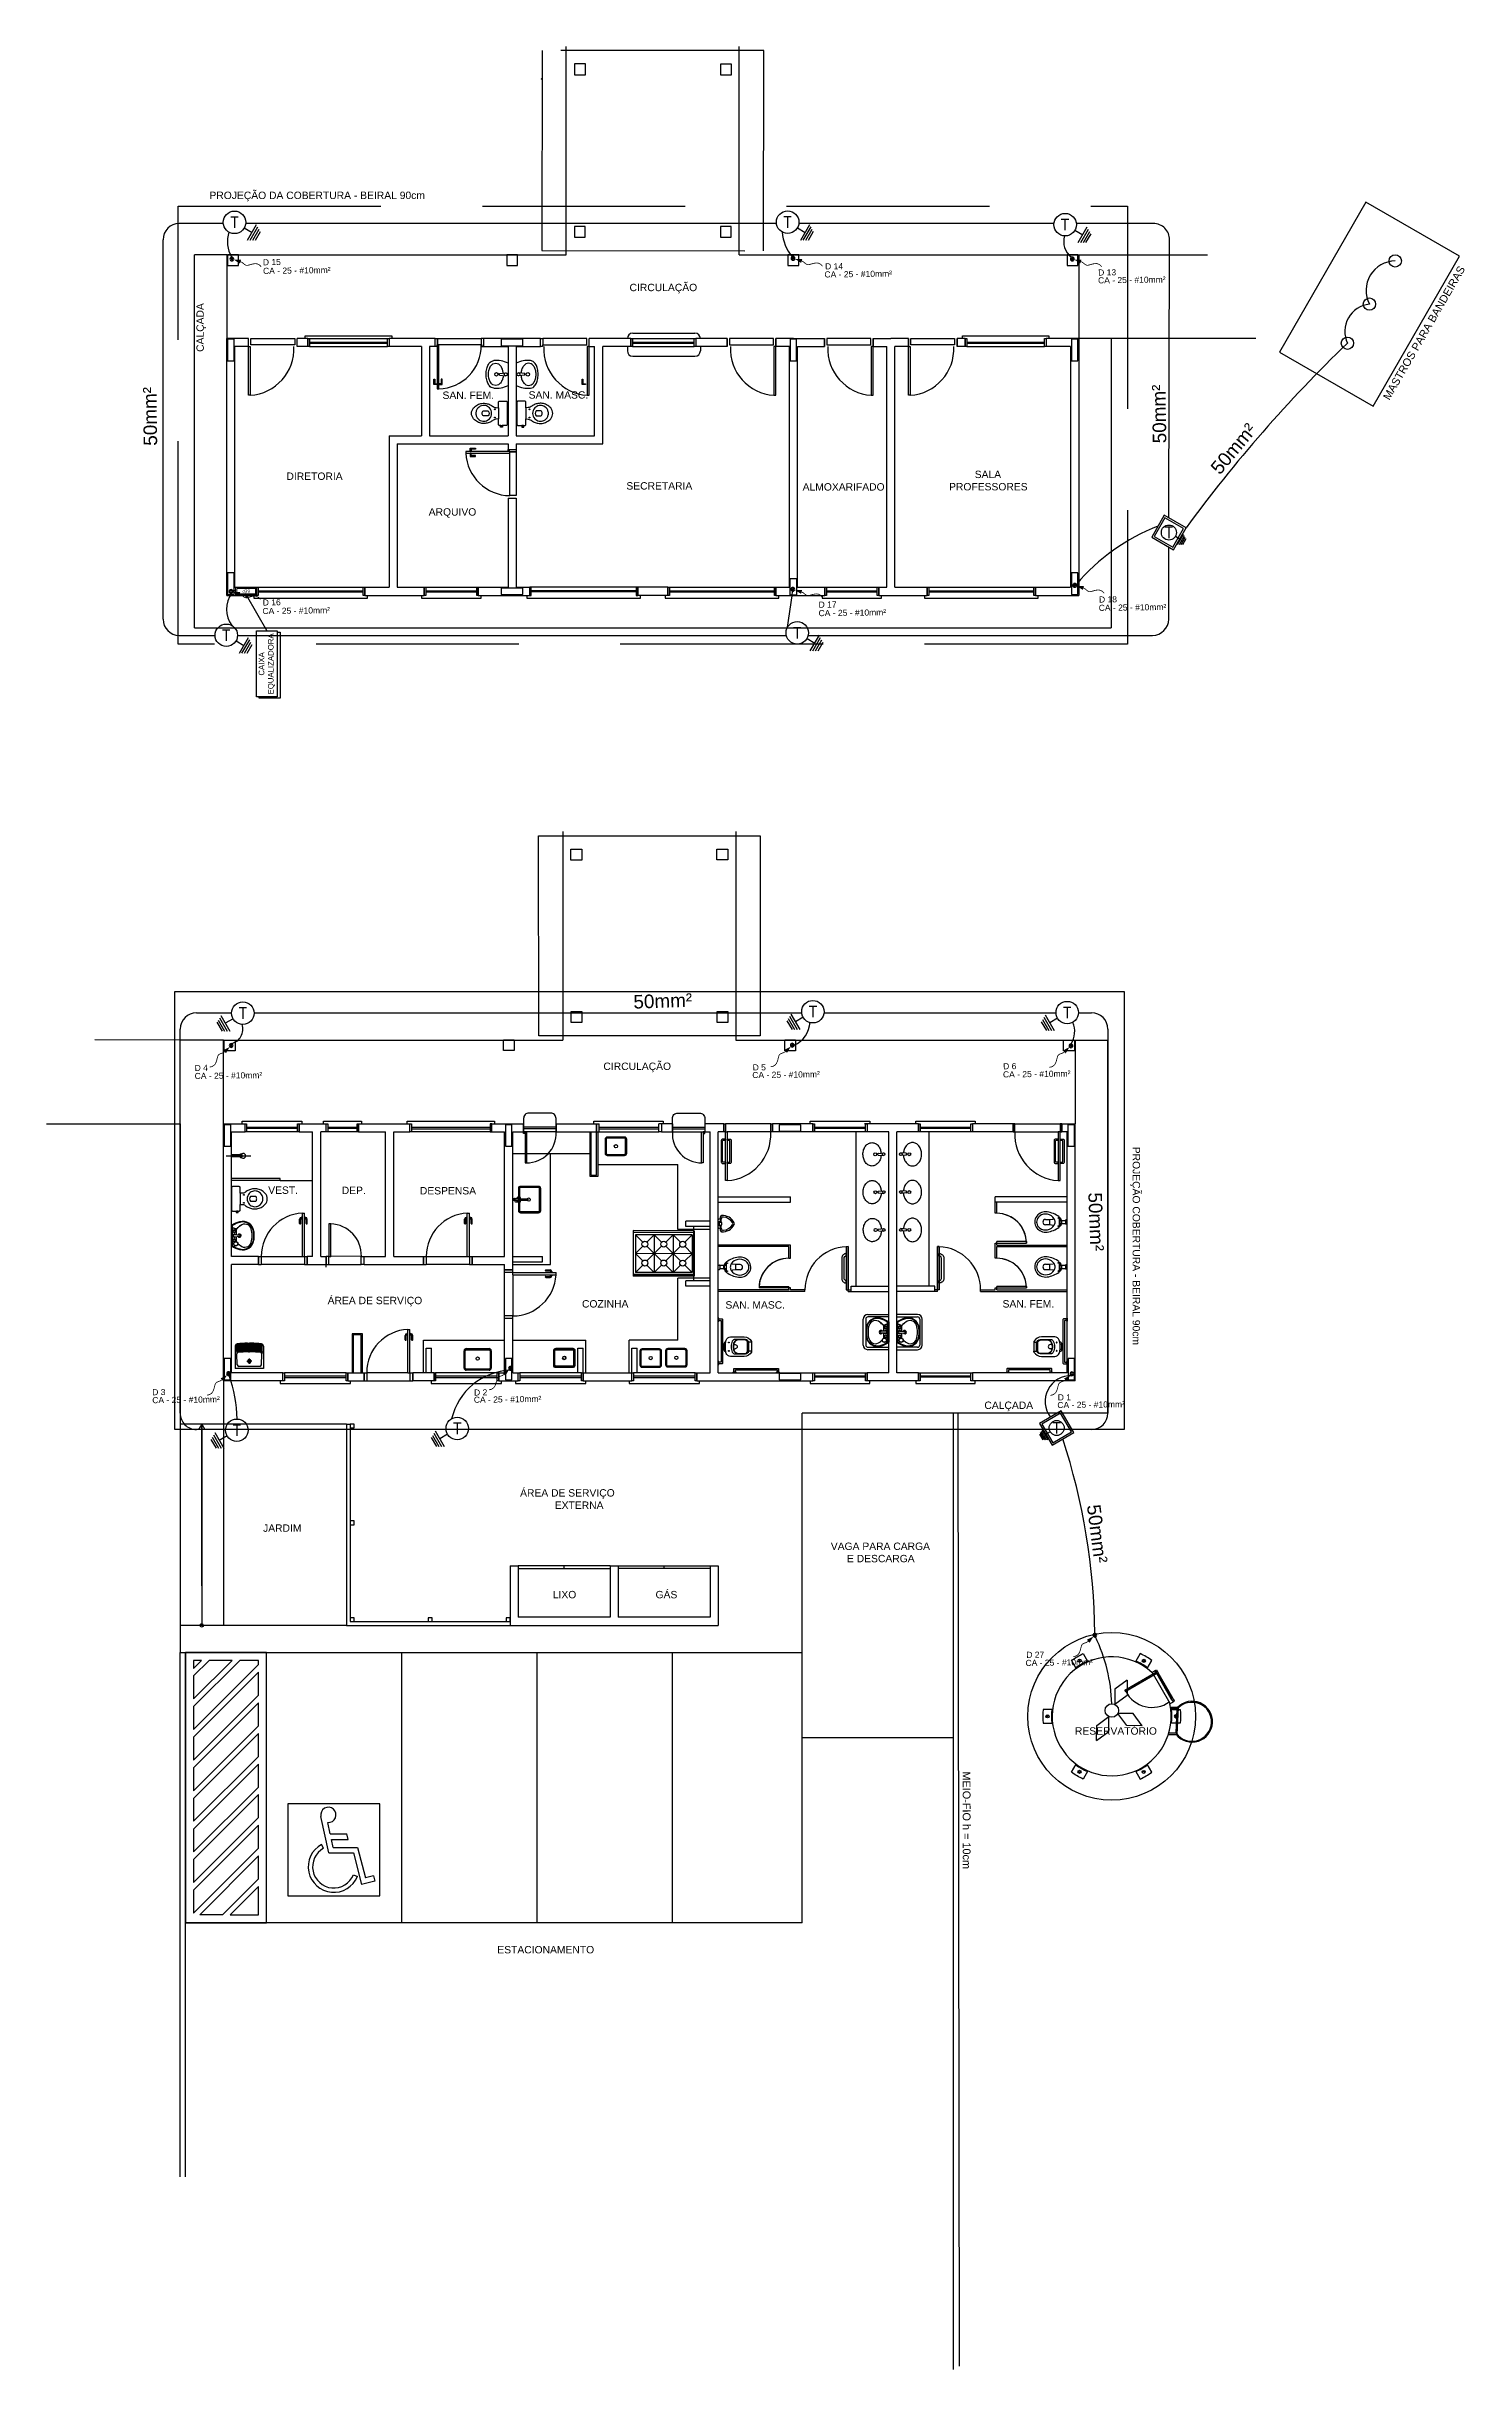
# Model space of a CAD drawing. Extents: x -192 to 167, y 237 to 369.
# Drawn here: x -13.53 to 12.69, y 242.28 to 285.23 of the extents above; entities that cross this region are included whole.
import ezdxf

# ---------------------------------------------------------------- set-up
doc = ezdxf.new("R2010")
doc.units = 0
doc.header["$LTSCALE"] = 0.1
doc.set_wipeout_variables(frame=1)
doc.linetypes.add('HIDDEN', pattern=[9.525, 6.35, -3.175])
doc.linetypes.add('TRACEJADO_G', pattern=[0.375, 0.25, -0.125])
doc.layers.get('0').update_dxf_attribs({"linetype": 'CONTINUOUS'})
for name, color, linetype in [('100-txt_t2_002', 1, 'CONTINUOUS'), ('100-txt_t4', 1, 'CONTINUOUS'), ('75-0', 7, 'CONTINUOUS'), ('75-2', 7, 'CONTINUOUS'), ('A-JANEL', 1, 'CONTINUOUS'), ('A-PARED', 5, 'CONTINUOUS'), ('A-PARED-PISOS', 2, 'CONTINUOUS'), ('A-PAREDE', 5, 'CONTINUOUS'), ('A-PISOS', 2, 'CONTINUOUS'), ('A-PISOS-CTEL', 2, 'TRACEJADO_G'), ('A-PISOS-NIVEL', 1, 'CONTINUOUS'), ('A-SOLEIRA', 1, 'CONTINUOUS'), ('ARQ-ALV-CORTE', 5, 'CONTINUOUS'), ('ARQ-EQP-VISTA', 1, 'CONTINUOUS'), ('ARQ-ESQ-VISTA1', 2, 'CONTINUOUS'), ('ARQ-TXT-1_075', 2, 'CONTINUOUS'), ('AUX_01', 1, 'CONTINUOUS'), ('AUX_03', 3, 'CONTINUOUS'), ('Ele_diagramas', 2, 'CONTINUOUS'), ('EST-CONC-CORTE', 6, 'CONTINUOUS'), ('FARADAY', 6, 'HIDDEN'), ('GER_PARA-RAIO', 5, 'PARA-RAIO'), ('Ltype_para-raio', 5, 'PRAIO'), ('SPD_BLK_SÍMBOLOS', 1, 'CONTINUOUS')]:
    doc.layers.add(name, color=color, linetype=linetype)
doc.styles.add('ESC-50-A20', font='arial.ttf', dxfattribs={"height": 0.1})
doc.styles.get("Standard").update_dxf_attribs({"font": 'ARIALUNI.TTF'})
doc.styles.add('T2', font='arial.ttf')
doc.styles.add('T4', font='arial.ttf')
doc.linetypes.add('PARA-RAIO', pattern='A,0.5,-0.15,["/",Standard,S=0.15,R=0,X=-0.1,Y=-0.075],-0.05', length=0.7)
doc.linetypes.add('PRAIO', pattern='A,0.5,-0.15,["/",Standard,S=0.15,R=0,X=-0.1,Y=-0.075],-0.05', length=0.7)

msp = doc.modelspace()

# ---------------------------------------------------------------- texts
at = {"layer": '100-txt_t2_002', "insert": (-9.451, 273.813), "char_height": 0.10309, "width": 1.07759, "attachment_point": 5, "rotation": 90, "style": 'T2'}
msp.add_mtext('CAIXA EQUALIZADORA', dxfattribs=at)
at = {"layer": '100-txt_t4', "style": 'T4'}
for s, p in [('CA - 25 - #10mm²', (-9.521, 281.023)), ('D 15', (-9.524, 281.183)), ('CA - 25 - #10mm²', (0.858, 280.957)), ('D 14', (0.87, 281.106)), ('CA - 25 - #10mm²', (5.916, 280.848)), ('D 13', (5.918, 280.993)), ('D 16', (-9.526, 274.892)), ('D 17', (0.75, 274.852)), ('CA - 25 - #10mm²', (5.929, 274.793)), ('D 18', (5.934, 274.947)), ('CA - 25 - #10mm²', (-9.532, 274.734)), ('CA - 25 - #10mm²', (0.749, 274.695)), ('D 4', (-10.785, 266.287)), ('D 5', (-0.469, 266.296)), ('CA - 25 - #10mm²', (4.158, 266.167)), ('D 6', (4.161, 266.318)), ('CA - 25 - #10mm²', (-10.785, 266.138)), ('CA - 25 - #10mm²', (-0.476, 266.155)), ('D 3', (-11.57, 260.292)), ('CA - 25 - #10mm²', (-5.624, 260.152)), ('D 2', (-5.62, 260.286)), ('D 1', (5.171, 260.196)), ('CA - 25 - #10mm²', (-11.569, 260.144)), ('CA - 25 - #10mm²', (5.164, 260.054)), ('CA - 25 - #10mm²', (4.575, 255.286)), ('D 27', (4.59, 255.436))]:
    msp.add_text(s, height=0.1125, rotation=0.7538, dxfattribs=at).set_placement(p)
at = {"layer": 'FARADAY', "color": 2}
for rotation, p in [(90.6945, (-11.479, 277.848)), (90.9228, (7.178, 277.893)), (50.1815, (8.167, 277.295)), (1.8315, (-2.671, 267.44)), (272.0547, (5.735, 264.038)), (277.2151, (5.709, 258.254))]:
    msp.add_text('50mm²', height=0.25, rotation=rotation, dxfattribs=at).set_placement(p)

# ---------------------------------------------------------------- blocks, each defined once
blk = doc.blocks.new('cadnic01000124')
at = {"color": 10}
blk.add_lwpolyline([(0.09, 0.09, 0, 0.267, 0), (0.42, 0.42, 0.02, 0.02, 0)], format="xyseb", dxfattribs=at)
at = {"color": 10, "const_width": 0.0533}
blk.add_lwpolyline([(0.3, 0.3), (0.39, 0.38), (0.45, 0.46), (0.5, 0.54), (0.53, 0.62), (0.56, 0.69), (0.59, 0.75), (0.64, 0.81), (0.7, 0.85), (0.79, 0.87), (0.9, 0.9), (1.01, 0.92), (1.13, 0.96), (1.25, 1.01), (1.34, 1.09), (1.42, 1.21), (1.46, 1.37)], dxfattribs=at)
at = {"color": 2}
blk.add_circle((0, 0), 0.125, dxfattribs=at)
at = {"color": 3}
blk.add_circle((0, 0), 0.05, dxfattribs=at)
blk = doc.blocks.new('17030112')
at = {"layer": '', "color": 3}
for p, q in [((0, 0.5), (-0.1, 0.3)), ((0, 0.5), (0.1, 0.3)), ((-0.5, 0), (-0.3, 0.1)), ((-0.5, 0), (-0.3, -0.1)), ((-0.3, 0.1), (-0.1, 0)), ((-0.3, -0.1), (-0.1, 0)), ((-0.1, 0.3), (0, 0.1)), ((0.1, 0.3), (0, 0.1)), ((0.3, 0.1), (0.1, 0)), ((0.3, -0.1), (0.1, 0)), ((0.5, 0), (0.3, 0.1)), ((0.5, 0), (0.3, -0.1))]:
    blk.add_line(p, q, dxfattribs=at)
at = {"layer": '', "color": 2}
blk.add_circle((0, 0), 0.1, dxfattribs=at)
blk = doc.blocks.new('cadnic01000143')
at = {"layer": 'AUX_01', "lineweight": 0}
blk.add_lwpolyline([(-0.67, -0.24), (0.67, -0.24), (0.67, 0.24), (-0.67, 0.24)], close=True, dxfattribs=at)
at = {"layer": 'AUX_03', "lineweight": 0}
blk.add_lwpolyline([(-0.6, -0.17), (0.6, -0.17), (0.6, 0.17), (-0.6, 0.17)], close=True, dxfattribs=at)
at = {"layer": '', "lineweight": 0}
blk.add_text('BEP', height=0.175, dxfattribs=at).set_placement((-0.25, -0.09))
blk = doc.blocks.new('*U72')
h = blk.add_hatch(color=252)
h.dxf.hatch_style = 1
h.paths.add_polyline_path([(0, 0), (0.15, -0.05), (0.15, 0.05)])
at = {"linetype": 'Continuous'}
for q in [(0.15, 0.05), (0.15, -0.05)]:
    blk.add_line((0, 0), q, dxfattribs=at)
for p, q in [((0.15, 0.05), (0.15, -0.05)), ((0.15, 0), (0.15, 0))]:
    blk.add_line(p, q)
blk = doc.blocks.new('Paraplegico')
for p, q in [((134, 171.8), (119.2, 239.1)), ((136.5, 206.8), (131.9, 228.1)), ((124.1, 180.5), (120.3, 187.6)), ((136.5, 206.8), (167.2, 206.8)), ((138.7, 196.8), (169.4, 196.8)), ((142, 181.8), (138.7, 196.8)), ((142, 181.8), (186.9, 181.8)), ((169.4, 196.8), (167.2, 206.8)), ((186.9, 181.8), (201.5, 125.6)), ((134, 171.8), (179.2, 171.8)), ((179.2, 171.8), (194.3, 113.5)), ((179.3, 131.3), (186.7, 128.3)), ((216.3, 129.2), (201.5, 125.6)), ((216.3, 129.2), (218.8, 119.6)), ((218.8, 119.6), (194.3, 113.5))]:
    blk.add_line(p, q)
for centre, radius, start, end in [((133, 242.1), 14.1, 265.5481, 192.3635), ((143, 146.1), 47.2, 118.7728, 337.7713), ((143, 146.1), 39.2, 118.7728, 337.7713)]:
    blk.add_arc(centre, radius, start, end)
blk = doc.blocks.new('ser 1')
at = {"layer": 'A-PISOS-NIVEL', "color": 251}
for p, q in [((7.175, 2.954), (7.175, -0.9)), ((10.375, 2.953), (10.375, -0.9)), ((0.303, -0.9), (-1.475, -0.899)), ((0.9, -0.9), (0.1, -0.9)), ((0.9, -0.9), (7.175, -0.9)), ((0.9, -2.45), (0.9, -0.9)), ((10.375, -0.9), (16.65, -0.9)), ((16.65, -0.9), (16.65, -2.45)), ((16.65, -0.9), (17.25, -0.9)), ((17.25, -7.8), (17.25, -0.9)), ((-2.37, -2.449), (0.1, -2.45)), ((0.1, -2.45), (0.1, -12.222)), ((0.9, -7.2), (0.9, -2.45)), ((0.9, -2.45), (1.3, -2.45)), ((1.3, -2.6), (1.3, -2.45)), ((2.27, -2.515), (1.33, -2.515)), ((2.27, -2.535), (1.33, -2.535)), ((2.3, -2.45), (2.801, -2.45)), ((2.3, -2.6), (2.3, -2.45)), ((2.801, -2.6), (2.801, -2.45)), ((3.371, -2.515), (2.832, -2.515)), ((3.371, -2.535), (2.832, -2.535)), ((3.401, -2.45), (4.35, -2.45)), ((3.401, -2.6), (3.401, -2.45)), ((4.35, -2.6), (4.35, -2.45)), ((4.38, -2.51), (5.834, -2.51)), ((4.38, -2.54), (5.834, -2.54)), ((5.864, -2.45), (6.45, -2.45)), ((5.864, -2.6), (5.864, -2.45)), ((6.45, -2.6), (6.45, -2.45)), ((6.45, -2.6), (6.45, -2.45)), ((7.05, -2.509), (6.45, -2.509)), ((7.05, -2.539), (6.45, -2.539)), ((7.05, -2.45), (7.8, -2.45)), ((7.05, -2.453), (7.05, -2.603)), ((7.05, -2.603), (7.05, -2.453)), ((7.8, -2.45), (7.85, -2.45)), ((7.8, -2.45), (7.8, -2.6)), ((7.8, -2.6), (7.8, -2.45)), ((7.85, -2.6), (7.85, -2.45)), ((7.85, -2.51), (8.95, -2.51)), ((7.85, -2.54), (8.95, -2.54)), ((8.95, -2.6), (8.95, -2.45)), ((9, -2.45), (8.95, -2.45)), ((9.2, -2.45), (9, -2.45)), ((9, -2.45), (9, -2.6)), ((9.2, -2.45), (9.2, -2.6)), ((9.2, -2.509), (9.8, -2.509)), ((9.2, -2.539), (9.8, -2.539)), ((10.15, -2.45), (9.8, -2.45)), ((9.8, -2.45), (9.8, -2.6)), ((10.15, -2.6), (10.15, -2.45)), ((10.15, -2.45), (10.15, -2.6)), ((11.02, -2.45), (10.18, -2.45)), ((11.05, -2.6), (11.05, -2.45)), ((11.8, -2.45), (11.05, -2.45)), ((11.05, -2.45), (11.05, -2.6)), ((11.8, -2.45), (11.8, -2.6)), ((11.8, -2.45), (11.8, -2.6)), ((12.77, -2.515), (11.83, -2.515)), ((12.77, -2.535), (11.83, -2.535)), ((12.8, -2.45), (12.75, -2.45)), ((13.75, -2.45), (12.8, -2.45)), ((12.8, -2.45), (12.8, -2.6)), ((12.8, -2.45), (12.8, -2.6)), ((12.8, -2.45), (12.8, -2.6)), ((13.75, -2.45), (13.75, -2.6)), ((13.75, -2.45), (13.75, -2.6)), ((14.72, -2.515), (13.78, -2.515)), ((14.72, -2.535), (13.78, -2.535)), ((15.5, -2.45), (14.75, -2.45)), ((14.75, -2.45), (14.75, -2.6)), ((14.75, -2.45), (14.75, -2.6)), ((15.5, -2.6), (15.5, -2.45)), ((15.5, -2.6), (15.5, -2.45)), ((15.53, -2.45), (16.37, -2.45)), ((16.4, -2.45), (16.65, -2.45)), ((16.4, -2.6), (16.4, -2.45)), ((16.4, -2.6), (16.4, -2.45)), ((16.4, -2.45), (16.4, -2.6)), ((16.65, -7.2), (16.65, -2.45)), ((1.05, -4.9), (1.05, -2.6)), ((1.05, -2.6), (1.3, -2.6)), ((1.257, -2.997), (1.225, -3.01)), ((2.27, -2.6), (1.33, -2.6)), ((2.3, -2.6), (2.55, -2.6)), ((2.55, -4.9), (2.55, -2.6)), ((2.801, -2.6), (2.7, -2.6)), ((2.7, -4.9), (2.7, -2.6)), ((3.371, -2.6), (2.831, -2.6)), ((3.401, -2.6), (3.9, -2.6)), ((3.9, -4.9), (3.9, -2.6)), ((4.05, -4.9), (4.05, -2.6)), ((4.05, -2.6), (4.35, -2.6)), ((5.834, -2.6), (4.38, -2.6)), ((5.864, -2.6), (6.1, -2.6)), ((6.1, -4.9), (6.1, -2.6)), ((6.25, -2.6), (6.45, -2.6)), ((6.25, -5.15), (6.25, -2.6)), ((6.25, -3), (7.68, -3)), ((7.05, -2.6), (6.45, -2.6)), ((6.95, -5.05), (6.95, -3)), ((7.05, -2.6), (7.8, -2.6)), ((7.7, -3.4), (7.7, -2.6)), ((7.8, -2.6), (7.85, -2.6)), ((7.8, -3.4), (7.8, -2.6)), ((7.85, -2.6), (8.95, -2.6)), ((9, -2.6), (8.95, -2.6)), ((9, -2.6), (9.2, -2.6)), ((9.2, -2.6), (9.8, -2.6)), ((9.8, -2.6), (9.9, -2.6)), ((9.9, -7.05), (9.9, -2.6)), ((10.05, -7.05), (10.05, -2.6)), ((10.15, -2.6), (10.05, -2.6)), ((10.15, -2.6), (10.05, -2.6)), ((11.02, -2.6), (10.215, -2.6)), ((11.8, -2.6), (11.05, -2.6)), ((12.77, -2.6), (11.83, -2.6)), ((12.6, -5.45), (12.6, -2.6)), ((13.2, -2.6), (12.8, -2.6)), ((13.001, -3.021), (13.001, -3.003)), ((13.008, -2.995), (13.106, -2.987)), ((13.2, -7.05), (13.2, -2.6)), ((13.35, -7.05), (13.35, -2.6)), ((13.75, -2.6), (13.35, -2.6)), ((13.523, -2.994), (13.425, -2.987)), ((13.531, -3.019), (13.531, -3.002)), ((14.72, -2.6), (13.78, -2.6)), ((13.95, -5.45), (13.95, -2.6)), ((15.5, -2.6), (14.75, -2.6)), ((15.53, -2.6), (16.335, -2.6)), ((16.5, -2.6), (16.4, -2.6)), ((16.5, -2.6), (16.4, -2.6)), ((16.5, -7.05), (16.5, -2.6)), ((0.95, -3.04), (1.41, -3.04)), ((1.05, -3.025), (1.05, -3.055)), ((1.22, -3.025), (1.05, -3.025)), ((1.05, -3.055), (1.22, -3.055)), ((1.218, -3.069), (1.258, -3.083)), ((1.22, -3.055), (1.22, -3.025)), ((7.7, -3.4), (7.8, -3.4)), ((7.82, -3.2), (9.3, -3.2)), ((9.3, -4.4), (9.3, -3.2)), ((13.009, -3.028), (13.106, -3.035)), ((13.523, -3.027), (13.425, -3.035)), ((1.95, -3.46), (1.05, -3.46)), ((1.95, -3.5), (1.05, -3.5)), ((1.05, -3.629), (1.05, -3.836)), ((1.05, -3.836), (1.05, -4.043)), ((1.141, -3.611), (1.068, -3.611)), ((1.171, -3.611), (1.141, -3.611)), ((1.194, -3.611), (1.171, -3.611)), ((1.213, -3.733), (1.213, -3.629)), ((1.258, -3.73), (1.213, -3.733)), ((1.488, -3.792), (1.403, -3.792)), ((1.95, -3.5), (1.95, -3.46)), ((1.95, -3.5), (2.55, -3.5)), ((6.331, -3.834), (6.331, -3.809)), ((6.331, -3.815), (6.391, -3.815)), ((6.331, -3.819), (6.391, -3.819)), ((6.331, -3.889), (6.331, -3.864)), ((6.391, -3.834), (6.391, -3.809)), ((6.391, -3.889), (6.391, -3.864)), ((10.05, -3.8), (11.383, -3.8)), ((11.383, -3.9), (11.383, -3.8)), ((13.004, -3.721), (13.004, -3.703)), ((13.011, -3.695), (13.109, -3.687)), ((13.012, -3.728), (13.109, -3.735)), ((13.523, -3.694), (13.425, -3.687)), ((13.523, -3.727), (13.425, -3.735)), ((13.531, -3.719), (13.531, -3.702)), ((16.5, -3.8), (15.167, -3.8)), ((15.167, -3.9), (15.167, -3.8)), ((1.068, -4.061), (1.141, -4.061)), ((1.141, -4.073), (1.138, -4.073)), ((1.138, -4.073), (1.138, -4.089)), ((1.138, -4.089), (1.156, -4.089)), ((1.141, -4.061), (1.141, -4.073)), ((1.156, -4.089), (1.174, -4.089)), ((1.171, -4.073), (1.171, -4.061)), ((1.171, -4.061), (1.194, -4.061)), ((1.174, -4.073), (1.171, -4.073)), ((1.174, -4.089), (1.174, -4.073)), ((1.213, -4.043), (1.213, -3.939)), ((1.213, -3.939), (1.258, -3.942)), ((1.403, -3.881), (1.488, -3.881)), ((2.31, -4.29), (2.31, -4.21)), ((2.33, -4.29), (2.33, -4.21)), ((2.34, -4.18), (2.355, -4.18)), ((2.34, -4.2), (2.355, -4.2)), ((2.355, -4.215), (2.355, -4.165)), ((2.355, -4.165), (2.36, -4.165)), ((2.355, -4.215), (2.36, -4.215)), ((2.36, -4.9), (2.36, -4.1)), ((2.36, -4.1), (2.4, -4.1)), ((2.4, -4.9), (2.4, -4.1)), ((2.405, -4.165), (2.4, -4.165)), ((2.405, -4.215), (2.4, -4.215)), ((2.405, -4.215), (2.405, -4.165)), ((2.42, -4.18), (2.405, -4.18)), ((2.42, -4.2), (2.405, -4.2)), ((2.43, -4.29), (2.43, -4.21)), ((2.45, -4.29), (2.45, -4.21)), ((5.36, -4.29), (5.36, -4.21)), ((5.38, -4.29), (5.38, -4.21)), ((5.39, -4.18), (5.405, -4.18)), ((5.39, -4.2), (5.405, -4.2)), ((5.405, -4.215), (5.405, -4.165)), ((5.405, -4.165), (5.41, -4.165)), ((5.405, -4.215), (5.41, -4.215)), ((5.41, -4.9), (5.41, -4.1)), ((5.41, -4.1), (5.45, -4.1)), ((5.45, -4.9), (5.45, -4.1)), ((5.455, -4.165), (5.45, -4.165)), ((5.455, -4.215), (5.45, -4.215)), ((5.455, -4.215), (5.455, -4.165)), ((5.47, -4.18), (5.455, -4.18)), ((5.47, -4.2), (5.455, -4.2)), ((5.48, -4.29), (5.48, -4.21)), ((5.5, -4.29), (5.5, -4.21)), ((6.331, -3.879), (6.391, -3.879)), ((6.331, -3.883), (6.391, -3.883)), ((9.45, -4.35), (9.45, -4.25)), ((9.9, -4.25), (9.45, -4.25)), ((10.05, -3.9), (11.383, -3.9)), ((10.05, -4.12), (10.05, -4.12)), ((10.05, -4.257), (10.069, -4.257)), ((10.088, -4.201), (10.059, -4.21)), ((10.069, -4.332), (10.069, -4.257)), ((10.069, -4.267), (10.104, -4.267)), ((10.088, -4.267), (10.088, -4.167)), ((10.105, -4.267), (10.105, -4.21)), ((10.114, -4.313), (10.114, -4.277)), ((10.2, -4.154), (10.2, -4.184)), ((16.5, -3.9), (15.167, -3.9)), ((15.167, -4.104), (15.167, -3.9)), ((15.197, -4.104), (15.167, -4.104)), ((15.197, -4.104), (15.197, -3.9)), ((16.099, -4.216), (16.177, -4.216)), ((16.177, -4.216), (16.239, -4.209)), ((16.177, -4.313), (16.177, -4.216)), ((16.239, -4.209), (16.241, -4.206)), ((16.354, -4.179), (16.354, -4.176)), ((16.354, -4.179), (16.354, -4.35)), ((16.354, -4.215), (16.381, -4.215)), ((16.354, -4.235), (16.381, -4.235)), ((16.354, -4.295), (16.381, -4.295)), ((16.381, -4.235), (16.381, -4.202)), ((16.381, -4.235), (16.386, -4.235)), ((16.381, -4.295), (16.381, -4.327)), ((16.381, -4.295), (16.386, -4.295)), ((16.386, -4.295), (16.386, -4.235)), ((16.4, -4.295), (16.4, -4.235)), ((16.4, -4.235), (16.47, -4.235)), ((16.4, -4.295), (16.47, -4.295)), ((16.47, -4.232), (16.47, -4.298)), ((16.475, -4.23), (16.472, -4.23)), ((16.475, -4.227), (16.475, -4.23)), ((16.475, -4.23), (16.475, -4.3)), ((16.5, -4.225), (16.477, -4.225)), ((1.05, -4.328), (1.05, -4.706)), ((1.07, -4.704), (1.07, -4.33)), ((1.07, -4.364), (1.147, -4.391)), ((1.07, -4.365), (1.142, -4.401)), ((1.07, -4.665), (1.09, -4.665)), ((1.07, -4.669), (1.09, -4.669)), ((1.078, -4.665), (1.091, -4.659)), ((1.083, -4.665), (1.09, -4.663)), ((1.106, -4.498), (1.201, -4.506)), ((1.106, -4.537), (1.201, -4.529)), ((1.142, -4.501), (1.142, -4.401)), ((1.142, -4.629), (1.142, -4.534)), ((2.885, -4.3), (2.85, -4.3)), ((2.85, -4.3), (2.85, -4.9)), ((2.885, -4.9), (2.885, -4.3)), ((9.605, -4.425), (8.478, -4.424)), ((8.478, -4.424), (8.478, -5.264)), ((9.605, -4.46), (8.478, -4.459)), ((8.517, -4.499), (8.652, -4.635)), ((9.567, -4.5), (8.517, -4.499)), ((8.517, -4.499), (8.517, -5.199)), ((8.517, -4.849), (8.652, -4.714)), ((8.731, -4.635), (8.867, -4.499)), ((8.731, -4.714), (9.002, -4.985)), ((9.002, -4.714), (8.731, -4.985)), ((8.867, -4.499), (9.002, -4.635)), ((8.867, -4.499), (8.867, -5.199)), ((9.217, -4.5), (9.081, -4.635)), ((9.081, -4.714), (9.352, -4.985)), ((9.352, -4.714), (9.081, -4.985)), ((9.352, -4.635), (9.217, -4.5)), ((9.217, -4.5), (9.217, -5.2)), ((9.6, -4.4), (9.3, -4.4)), ((9.567, -4.5), (9.431, -4.635)), ((9.567, -4.85), (9.431, -4.714)), ((9.9, -4.35), (9.45, -4.35)), ((9.567, -4.5), (9.567, -5.2)), ((9.6, -5.35), (9.6, -4.35)), ((9.9, -4.35), (9.6, -4.35)), ((9.9, -4.403), (9.6, -4.403)), ((9.605, -4.425), (9.605, -5.265)), ((10.05, -4.332), (10.069, -4.332)), ((11.383, -4.69), (10.05, -4.69)), ((11.353, -4.72), (10.05, -4.72)), ((11.353, -4.72), (10.05, -4.72)), ((10.088, -4.389), (10.059, -4.38)), ((10.069, -4.323), (10.104, -4.323)), ((10.088, -4.422), (10.088, -4.323)), ((10.105, -4.38), (10.105, -4.323)), ((10.2, -4.407), (10.2, -4.436)), ((11.353, -4.934), (11.353, -4.72)), ((11.383, -4.934), (11.383, -4.69)), ((12.45, -4.72), (12.416, -4.721)), ((12.416, -4.721), (12.416, -5.52)), ((12.45, -4.72), (12.45, -5.52)), ((12.45, -5.55), (12.45, -4.72)), ((13.007, -4.421), (13.007, -4.403)), ((13.014, -4.395), (13.112, -4.387)), ((13.015, -4.428), (13.112, -4.435)), ((13.523, -4.394), (13.425, -4.387)), ((13.523, -4.427), (13.425, -4.435)), ((13.531, -4.419), (13.531, -4.402)), ((14.1, -5.55), (14.1, -4.72)), ((14.1, -4.72), (14.1, -5.52)), ((14.1, -4.72), (14.13, -4.72)), ((14.13, -4.72), (14.1, -4.72)), ((14.13, -4.72), (14.13, -4.721)), ((14.134, -4.721), (14.134, -5.52)), ((15.167, -4.934), (15.167, -4.654)), ((15.167, -4.654), (15.747, -4.654)), ((15.197, -4.69), (15.197, -4.624)), ((15.197, -4.69), (15.197, -4.624)), ((15.747, -4.624), (15.197, -4.624)), ((15.197, -4.69), (15.197, -4.654)), ((15.197, -4.69), (16.5, -4.69)), ((15.197, -4.72), (16.5, -4.72)), ((15.197, -4.72), (16.5, -4.72)), ((15.197, -4.934), (15.197, -4.72)), ((15.747, -4.624), (15.747, -4.654)), ((16.099, -4.313), (16.177, -4.313)), ((16.177, -4.313), (16.239, -4.321)), ((16.239, -4.321), (16.241, -4.323)), ((16.354, -4.315), (16.381, -4.315)), ((16.354, -4.35), (16.354, -4.354)), ((16.475, -4.3), (16.472, -4.3)), ((16.475, -4.3), (16.475, -4.303)), ((16.5, -4.305), (16.477, -4.305)), ((1.55, -4.9), (1.05, -4.9)), ((1.05, -7.05), (1.05, -5.05)), ((1.55, -5.05), (1.05, -5.05)), ((1.55, -5.05), (1.55, -4.9)), ((1.55, -4.9), (1.55, -5.05)), ((1.55, -4.9), (1.6, -4.9)), ((1.55, -5.05), (1.6, -5.05)), ((1.6, -4.9), (2.36, -4.9)), ((1.6, -4.9), (1.6, -5.05)), ((2.4, -5.05), (1.6, -5.05)), ((2.36, -4.9), (2.4, -4.9)), ((2.4, -4.9), (2.4, -5.05)), ((2.4, -4.9), (2.45, -4.9)), ((2.4, -5.05), (2.45, -5.05)), ((2.45, -5.05), (2.45, -4.9)), ((2.55, -4.9), (2.45, -4.9)), ((2.45, -4.9), (2.45, -5.05)), ((2.45, -5.05), (2.8, -5.05)), ((2.7, -4.9), (2.8, -4.9)), ((2.8, -5.05), (2.8, -4.9)), ((2.85, -4.9), (2.8, -4.9)), ((2.8, -4.9), (2.8, -5.05)), ((2.8, -5.1), (2.8, -4.95)), ((2.8, -5.05), (2.85, -5.05)), ((2.85, -5.05), (2.85, -4.9)), ((2.85, -4.9), (2.885, -4.9)), ((2.85, -5.05), (3.45, -5.05)), ((3.45, -4.897), (2.89, -4.9)), ((3.45, -5.05), (3.45, -4.9)), ((3.45, -4.9), (3.5, -4.9)), ((3.5, -5.05), (3.45, -5.05)), ((3.5, -5.05), (3.5, -4.9)), ((3.5, -4.9), (3.9, -4.9)), ((3.5, -5.05), (3.5, -4.9)), ((3.5, -5.05), (3.5, -4.9)), ((3.5, -5.05), (3.5, -4.9)), ((3.5, -5.05), (4.6, -5.05)), ((4.05, -4.9), (4.6, -4.9)), ((4.6, -5.05), (4.6, -4.9)), ((4.6, -4.9), (4.6, -5.05)), ((4.6, -4.9), (4.65, -4.9)), ((4.6, -5.05), (4.65, -5.05)), ((4.65, -4.9), (5.41, -4.9)), ((4.65, -4.9), (4.65, -5.05)), ((5.45, -5.05), (4.65, -5.05)), ((5.41, -4.9), (5.45, -4.9)), ((5.45, -4.9), (5.45, -5.05)), ((5.45, -4.9), (5.5, -4.9)), ((5.45, -5.05), (5.5, -5.05)), ((5.5, -5.05), (5.5, -4.9)), ((5.5, -4.9), (6.1, -4.9)), ((5.5, -4.9), (5.5, -5.05)), ((5.5, -5.05), (6.1, -5.05)), ((6.1, -5.15), (6.1, -5.05)), ((6.1, -5.15), (6.25, -5.15)), ((6.25, -5.15), (6.1, -5.15)), ((6.1, -5.2), (6.1, -5.15)), ((6.25, -4.9), (6.8, -4.9)), ((6.25, -5), (6.8, -5)), ((6.25, -5.05), (6.95, -5.05)), ((6.25, -5.2), (6.25, -5.15)), ((6.8, -5), (6.8, -4.9)), ((6.86, -5.15), (6.94, -5.15)), ((8.652, -4.985), (8.517, -4.849)), ((9.567, -4.85), (8.517, -4.849)), ((8.652, -5.064), (8.517, -5.199)), ((8.867, -5.199), (8.731, -5.064)), ((9.002, -5.064), (8.867, -5.199)), ((9.081, -5.064), (9.217, -5.2)), ((9.217, -5.2), (9.352, -5.064)), ((9.431, -4.985), (9.567, -4.85)), ((9.431, -5.064), (9.567, -5.2)), ((10.05, -5.06), (10.073, -5.06)), ((10.05, -5.14), (10.073, -5.14)), ((10.075, -5.062), (10.075, -5.065)), ((10.075, -5.065), (10.075, -5.135)), ((10.075, -5.065), (10.078, -5.065)), ((10.075, -5.135), (10.075, -5.138)), ((10.075, -5.135), (10.078, -5.135)), ((10.08, -5.067), (10.08, -5.133)), ((10.15, -5.07), (10.08, -5.07)), ((10.15, -5.13), (10.08, -5.13)), ((10.15, -5.13), (10.15, -5.07)), ((10.164, -5.13), (10.164, -5.07)), ((10.169, -5.07), (10.164, -5.07)), ((10.169, -5.13), (10.164, -5.13)), ((10.169, -5.07), (10.169, -5.037)), ((10.196, -5.05), (10.169, -5.05)), ((10.196, -5.07), (10.169, -5.07)), ((10.196, -5.13), (10.169, -5.13)), ((10.169, -5.13), (10.169, -5.162)), ((10.196, -5.15), (10.169, -5.15)), ((10.196, -5.014), (10.196, -5.011)), ((10.196, -5.014), (10.196, -5.186)), ((10.311, -5.044), (10.309, -5.041)), ((10.373, -5.051), (10.311, -5.044)), ((10.373, -5.148), (10.311, -5.156)), ((10.451, -5.051), (10.373, -5.051)), ((10.373, -5.148), (10.373, -5.051)), ((10.451, -5.148), (10.373, -5.148)), ((11.353, -4.934), (11.383, -4.934)), ((15.197, -4.934), (15.167, -4.934)), ((16.099, -5.046), (16.177, -5.046)), ((16.099, -5.143), (16.177, -5.143)), ((16.177, -5.046), (16.239, -5.039)), ((16.177, -5.143), (16.177, -5.046)), ((16.177, -5.143), (16.239, -5.151)), ((16.239, -5.039), (16.241, -5.036)), ((16.239, -5.151), (16.241, -5.153)), ((16.354, -5.009), (16.354, -5.006)), ((16.354, -5.009), (16.354, -5.18)), ((16.354, -5.045), (16.381, -5.045)), ((16.354, -5.065), (16.381, -5.065)), ((16.354, -5.125), (16.381, -5.125)), ((16.354, -5.145), (16.381, -5.145)), ((16.381, -5.065), (16.381, -5.032)), ((16.381, -5.065), (16.386, -5.065)), ((16.381, -5.125), (16.381, -5.157)), ((16.381, -5.125), (16.386, -5.125)), ((16.386, -5.125), (16.386, -5.065)), ((16.4, -5.125), (16.4, -5.065)), ((16.4, -5.065), (16.47, -5.065)), ((16.4, -5.125), (16.47, -5.125)), ((16.47, -5.062), (16.47, -5.128)), ((16.475, -5.06), (16.472, -5.06)), ((16.475, -5.13), (16.472, -5.13)), ((16.475, -5.057), (16.475, -5.06)), ((16.475, -5.06), (16.475, -5.13)), ((16.475, -5.13), (16.475, -5.133)), ((16.5, -5.055), (16.477, -5.055)), ((16.5, -5.135), (16.477, -5.135)), ((6.1, -6), (6.1, -5.2)), ((6.25, -5.2), (6.1, -5.2)), ((6.25, -5.2), (7.05, -5.2)), ((6.25, -5.24), (6.25, -5.2)), ((6.25, -5.24), (6.25, -6)), ((6.25, -5.24), (7.05, -5.24)), ((6.86, -5.17), (6.94, -5.17)), ((6.86, -5.27), (6.94, -5.27)), ((6.86, -5.29), (6.94, -5.29)), ((6.935, -5.195), (6.985, -5.195)), ((6.935, -5.195), (6.935, -5.2)), ((6.935, -5.245), (6.935, -5.24)), ((6.935, -5.245), (6.985, -5.245)), ((6.95, -5.18), (6.95, -5.195)), ((6.95, -5.26), (6.95, -5.245)), ((6.97, -5.18), (6.97, -5.195)), ((6.97, -5.26), (6.97, -5.245)), ((6.985, -5.195), (6.985, -5.2)), ((6.985, -5.245), (6.985, -5.24)), ((7.05, -5.24), (7.05, -5.2)), ((9.605, -5.235), (8.478, -5.234)), ((9.605, -5.249), (8.478, -5.248)), ((9.605, -5.265), (8.478, -5.264)), ((9.567, -5.2), (8.517, -5.199)), ((9.3, -6.45), (9.3, -5.3)), ((9.6, -5.3), (9.3, -5.3)), ((9.45, -5.45), (9.45, -5.35)), ((9.9, -5.35), (9.45, -5.35)), ((9.9, -5.45), (9.45, -5.45)), ((9.9, -5.3), (9.6, -5.3)), ((9.9, -5.35), (9.6, -5.35)), ((11.353, -5.52), (10.05, -5.52)), ((11.65, -5.55), (10.05, -5.55)), ((10.196, -5.186), (10.196, -5.189)), ((10.311, -5.156), (10.309, -5.158)), ((10.803, -5.454), (11.353, -5.454)), ((11.383, -5.484), (10.803, -5.484)), ((11.353, -5.52), (11.353, -5.454)), ((11.353, -5.52), (11.353, -5.454)), ((11.353, -5.52), (11.353, -5.484)), ((11.383, -5.52), (11.383, -5.484)), ((11.65, -5.52), (11.383, -5.52)), ((11.65, -5.55), (11.65, -5.52)), ((12.416, -5.52), (12.45, -5.52)), ((12.45, -5.52), (12.509, -5.52)), ((12.45, -5.55), (12.509, -5.55)), ((12.5, -5.55), (13.2, -5.55)), ((12.509, -5.45), (13.2, -5.45)), ((12.509, -5.55), (12.509, -5.45)), ((14.05, -5.45), (13.35, -5.45)), ((14.05, -5.55), (13.35, -5.55)), ((14.1, -5.55), (14.041, -5.55)), ((14.05, -5.55), (14.05, -5.45)), ((14.1, -5.52), (14.05, -5.52)), ((14.134, -5.52), (14.1, -5.52)), ((14.9, -5.55), (14.9, -5.52)), ((14.9, -5.52), (15.167, -5.52)), ((14.9, -5.55), (16.5, -5.55)), ((15.167, -5.484), (15.747, -5.484)), ((15.167, -5.52), (15.167, -5.484)), ((15.197, -5.52), (15.197, -5.454)), ((15.197, -5.52), (15.197, -5.454)), ((15.747, -5.454), (15.197, -5.454)), ((15.197, -5.52), (15.197, -5.484)), ((15.197, -5.52), (16.5, -5.52)), ((15.747, -5.454), (15.747, -5.484)), ((16.354, -5.18), (16.354, -5.184)), ((6.25, -6), (6.1, -6)), ((6.1, -6.05), (6.1, -6)), ((6.25, -6.05), (6.25, -6)), ((12.815, -5.975), (13.2, -5.975)), ((13.735, -5.975), (13.35, -5.975)), ((4.26, -6.44), (4.26, -6.36)), ((4.28, -6.44), (4.28, -6.36)), ((4.29, -6.33), (4.305, -6.33)), ((4.29, -6.35), (4.305, -6.35)), ((4.305, -6.365), (4.305, -6.315)), ((4.305, -6.315), (4.31, -6.315)), ((4.305, -6.365), (4.31, -6.365)), ((4.31, -7.05), (4.31, -6.25)), ((4.31, -6.25), (4.35, -6.25)), ((4.35, -7.05), (4.35, -6.25)), ((4.355, -6.315), (4.35, -6.315)), ((4.355, -6.365), (4.35, -6.365)), ((4.355, -6.365), (4.355, -6.315)), ((4.37, -6.33), (4.355, -6.33)), ((4.37, -6.35), (4.355, -6.35)), ((4.38, -6.44), (4.38, -6.36)), ((4.4, -6.44), (4.4, -6.36)), ((6.1, -7.05), (6.1, -6.05)), ((6.25, -6.05), (6.1, -6.05)), ((6.25, -6.05), (6.1, -6.05)), ((6.25, -7.05), (6.25, -6.05)), ((12.73, -6.54), (12.73, -6.06)), ((12.775, -6.06), (12.775, -6.54)), ((13.2, -6.02), (12.815, -6.02)), ((13.144, -6.281), (13.049, -6.289)), ((13.144, -6.32), (13.049, -6.312)), ((13.18, -6.147), (13.103, -6.175)), ((13.18, -6.148), (13.108, -6.184)), ((13.108, -6.284), (13.108, -6.184)), ((13.108, -6.412), (13.108, -6.317)), ((13.172, -6.448), (13.159, -6.442)), ((13.18, -6.487), (13.18, -6.113)), ((13.2, -6.111), (13.2, -6.489)), ((13.35, -6.02), (13.735, -6.02)), ((13.35, -6.111), (13.35, -6.489)), ((13.37, -6.487), (13.37, -6.113)), ((13.37, -6.147), (13.447, -6.175)), ((13.37, -6.148), (13.442, -6.184)), ((13.378, -6.448), (13.391, -6.442)), ((13.406, -6.281), (13.501, -6.289)), ((13.406, -6.32), (13.501, -6.312)), ((13.442, -6.284), (13.442, -6.184)), ((13.442, -6.412), (13.442, -6.317)), ((13.775, -6.06), (13.775, -6.54)), ((13.82, -6.54), (13.82, -6.06)), ((1.12, -6.558), (1.12, -6.97)), ((1.146, -6.658), (1.142, -6.559)), ((1.146, -6.658), (1.148, -6.702)), ((1.157, -6.905), (1.148, -6.699)), ((1.174, -6.675), (1.168, -6.675)), ((1.331, -6.839), (1.38, -6.839)), ((1.347, -6.504), (1.38, -6.504)), ((1.349, -6.524), (1.38, -6.524)), ((1.351, -6.539), (1.38, -6.539)), ((1.352, -6.555), (1.38, -6.555)), ((1.354, -6.565), (1.38, -6.565)), ((1.355, -6.582), (1.38, -6.582)), ((1.357, -6.592), (1.38, -6.592)), ((1.358, -6.608), (1.38, -6.608)), ((1.359, -6.618), (1.38, -6.618)), ((1.361, -6.635), (1.38, -6.635)), ((1.363, -6.646), (1.38, -6.646)), ((1.364, -6.662), (1.38, -6.662)), ((1.414, -6.504), (1.38, -6.504)), ((1.411, -6.524), (1.38, -6.524)), ((1.41, -6.539), (1.38, -6.539)), ((1.408, -6.555), (1.38, -6.555)), ((1.407, -6.565), (1.38, -6.565)), ((1.405, -6.582), (1.38, -6.582)), ((1.404, -6.592), (1.38, -6.592)), ((1.402, -6.608), (1.38, -6.608)), ((1.401, -6.618), (1.38, -6.618)), ((1.399, -6.635), (1.38, -6.635)), ((1.398, -6.646), (1.38, -6.646)), ((1.396, -6.662), (1.38, -6.662)), ((1.38, -6.889), (1.38, -6.79)), ((1.429, -6.839), (1.38, -6.839)), ((1.587, -6.675), (1.592, -6.675)), ((1.603, -6.905), (1.612, -6.699)), ((1.614, -6.658), (1.612, -6.702)), ((1.614, -6.658), (1.618, -6.559)), ((1.64, -6.558), (1.64, -6.97)), ((4.6, -6.45), (6.1, -6.45)), ((4.6, -7.05), (4.6, -6.45)), ((4.65, -6.6), (4.75, -6.6)), ((4.65, -7.05), (4.65, -6.6)), ((4.75, -7.05), (4.75, -6.6)), ((5.351, -6.966), (5.351, -6.646)), ((5.371, -6.966), (5.371, -6.646)), ((5.391, -6.606), (5.811, -6.606)), ((5.391, -6.626), (5.811, -6.626)), ((5.831, -6.646), (5.831, -6.966)), ((5.851, -6.646), (5.851, -6.966)), ((6.25, -6.45), (7.6, -6.45)), ((7.45, -6.6), (7.55, -6.6)), ((7.45, -7.05), (7.45, -6.6)), ((7.55, -7.05), (7.55, -6.6)), ((7.6, -7.05), (7.6, -6.45)), ((9.3, -6.45), (8.4, -6.45)), ((8.4, -7.05), (8.4, -6.45)), ((8.45, -6.6), (8.55, -6.6)), ((8.45, -7.05), (8.45, -6.6)), ((8.55, -7.05), (8.55, -6.6)), ((8.6, -6.65), (8.6, -6.91)), ((8.62, -6.65), (8.62, -6.91)), ((8.96, -6.61), (8.64, -6.61)), ((8.96, -6.63), (8.64, -6.63)), ((8.98, -6.91), (8.98, -6.65)), ((9, -6.91), (9, -6.65)), ((9.074, -6.644), (9.074, -6.904)), ((9.094, -6.644), (9.094, -6.904)), ((9.434, -6.605), (9.114, -6.604)), ((9.434, -6.625), (9.114, -6.624)), ((9.454, -6.905), (9.454, -6.645)), ((9.474, -6.905), (9.474, -6.645)), ((12.815, -6.58), (13.2, -6.58)), ((13.2, -6.625), (12.815, -6.625)), ((13.167, -6.448), (13.16, -6.446)), ((13.18, -6.448), (13.16, -6.448)), ((13.18, -6.452), (13.16, -6.452)), ((13.735, -6.58), (13.35, -6.58)), ((13.35, -6.625), (13.735, -6.625)), ((13.37, -6.448), (13.39, -6.448)), ((13.37, -6.452), (13.39, -6.452)), ((13.383, -6.448), (13.39, -6.446)), ((2, -7.2), (0.9, -7.2)), ((0.9, -7.2), (0.9, -11.722)), ((2, -7.05), (1.05, -7.05)), ((1.64, -6.97), (1.12, -6.97)), ((1.573, -6.933), (1.187, -6.933)), ((2, -7.2), (2, -7.05)), ((2, -7.2), (2, -7.05)), ((3.17, -7.05), (2.03, -7.05)), ((2.03, -7.11), (3.17, -7.11)), ((2.03, -7.14), (3.17, -7.14)), ((3.2, -7.2), (3.2, -7.05)), ((3.2, -7.05), (3.5, -7.05)), ((3.2, -7.2), (3.5, -7.2)), ((3.5, -7.05), (3.5, -7.2)), ((3.5, -7.05), (3.55, -7.05)), ((3.5, -7.2), (3.5, -7.05)), ((3.5, -7.2), (3.55, -7.2)), ((3.55, -7.05), (3.55, -7.2)), ((4.31, -7.05), (3.55, -7.05)), ((3.55, -7.2), (4.35, -7.2)), ((4.31, -7.05), (4.35, -7.05)), ((4.35, -7.05), (4.35, -7.2)), ((4.35, -7.05), (4.4, -7.05)), ((4.35, -7.2), (4.4, -7.2)), ((4.4, -7.05), (4.4, -7.2)), ((4.794, -7.05), (4.4, -7.05)), ((4.4, -7.2), (4.4, -7.05)), ((4.794, -7.2), (4.4, -7.2)), ((4.794, -7.2), (4.794, -7.05)), ((4.794, -7.2), (4.794, -7.05)), ((4.794, -7.05), (4.794, -7.2)), ((4.794, -7.2), (4.794, -7.05)), ((5.964, -7.05), (4.824, -7.05)), ((4.824, -7.11), (5.964, -7.11)), ((4.824, -7.14), (5.964, -7.14)), ((5.811, -6.986), (5.391, -6.986)), ((5.811, -7.006), (5.391, -7.006)), ((5.994, -7.2), (5.994, -7.05)), ((5.994, -7.2), (5.994, -7.05)), ((5.994, -7.05), (6.1, -7.05)), ((5.994, -7.05), (5.994, -7.2)), ((5.994, -7.2), (5.994, -7.05)), ((5.994, -7.2), (6.35, -7.2)), ((6.25, -7.05), (6.35, -7.05)), ((6.25, -7.05), (6.35, -7.05)), ((6.35, -7.2), (6.35, -7.05)), ((6.35, -7.2), (6.35, -7.05)), ((7.52, -7.05), (6.38, -7.05)), ((6.38, -7.11), (7.52, -7.11)), ((6.38, -7.14), (7.52, -7.14)), ((7.55, -7.05), (8.45, -7.05)), ((7.55, -7.2), (7.55, -7.05)), ((7.55, -7.2), (7.55, -7.05)), ((7.55, -7.2), (8.45, -7.2)), ((7.87, -7.2), (8.295, -7.2)), ((8.45, -7.2), (8.45, -7.05)), ((8.45, -7.2), (8.45, -7.05)), ((9.62, -7.05), (8.48, -7.05)), ((8.48, -7.11), (9.62, -7.11)), ((8.48, -7.14), (9.62, -7.14)), ((8.64, -6.93), (8.96, -6.93)), ((8.64, -6.95), (8.96, -6.95)), ((9.114, -6.924), (9.434, -6.925)), ((9.114, -6.944), (9.434, -6.945)), ((9.65, -7.05), (9.9, -7.05)), ((9.65, -7.2), (9.65, -7.05)), ((9.65, -7.2), (11.8, -7.2)), ((10.05, -7.05), (11.8, -7.05)), ((11.8, -7.2), (11.8, -7.05)), ((11.83, -7.05), (12.77, -7.05)), ((12.77, -7.115), (11.83, -7.115)), ((12.77, -7.135), (11.83, -7.135)), ((13.2, -7.05), (12.8, -7.05)), ((12.8, -7.2), (12.8, -7.05)), ((13.75, -7.2), (12.8, -7.2)), ((13.75, -7.05), (13.35, -7.05)), ((13.75, -7.2), (13.75, -7.05)), ((13.75, -7.05), (13.75, -7.2)), ((13.75, -7.2), (13.75, -7.05)), ((13.78, -7.05), (14.72, -7.05)), ((14.72, -7.115), (13.78, -7.115)), ((14.72, -7.135), (13.78, -7.135)), ((16.5, -7.05), (14.75, -7.05)), ((14.75, -7.05), (14.75, -7.2)), ((14.75, -7.05), (14.75, -7.2)), ((16.65, -7.2), (14.75, -7.2)), ((0.9, -8), (0.1, -8)), ((0.5, -8), (0.5, -11.722)), ((3.175, -8), (0.9, -8)), ((3.175, -8), (3.175, -11.722)), ((3.175, -8), (3.245, -8)), ((3.245, -8), (3.245, -11.652)), ((17.25, -7.8), (11.6, -7.8)), ((11.6, -12.222), (11.6, -7.8)), ((14.4, -25.48), (14.4, -7.8)), ((14.475, -7.8), (14.503, -25.421)), ((6.2, -10.622), (6.2, -11.722)), ((6.2, -10.622), (6.35, -10.622)), ((8.05, -10.622), (6.35, -10.622)), ((6.35, -10.622), (6.35, -11.572)), ((6.35, -10.672), (8.05, -10.672)), ((7.2, -10.672), (7.2, -10.622)), ((8.05, -10.622), (8.2, -10.622)), ((8.05, -10.622), (8.05, -11.572)), ((8.2, -10.622), (8.2, -11.572)), ((8.2, -10.622), (9.9, -10.622)), ((9.9, -10.672), (8.2, -10.672)), ((9.05, -10.672), (9.05, -10.622)), ((9.9, -10.622), (9.9, -11.572)), ((9.9, -10.622), (10.05, -10.622)), ((10.05, -10.622), (10.05, -11.722)), ((8.05, -11.572), (6.35, -11.572)), ((9.9, -11.572), (8.2, -11.572)), ((3.175, -11.722), (0.1, -11.722)), ((3.175, -11.722), (6.2, -11.722)), ((3.245, -11.652), (6.2, -11.652)), ((6.2, -11.722), (10.05, -11.722)), ((0.1, -21.915), (0.1, -12.222)), ((0.1, -12.222), (11.6, -12.222)), ((0.201, -21.915), (0.201, -12.222)), ((0.495, -12.372), (0.35, -12.372)), ((0.35, -12.372), (0.35, -12.517)), ((1.202, -12.372), (0.35, -13.224)), ((1.06, -12.372), (0.35, -13.083)), ((0.636, -12.372), (0.35, -12.658)), ((0.495, -12.372), (0.35, -12.517)), ((1.55, -12.448), (0.35, -13.648)), ((1.06, -12.372), (0.636, -12.372)), ((1.55, -12.372), (1.202, -12.372)), ((1.55, -12.448), (1.55, -12.372)), ((1.7, -17.222), (1.7, -12.222)), ((4.2, -17.222), (4.2, -12.222)), ((6.7, -17.222), (6.7, -12.222)), ((9.2, -17.222), (9.2, -12.222)), ((11.6, -17.222), (11.6, -12.222)), ((16.736, -12.349), (16.722, -12.404)), ((17.909, -12.349), (17.924, -12.404)), ((1.55, -12.59), (0.35, -13.79)), ((0.35, -12.658), (0.35, -13.083)), ((1.55, -13.014), (1.55, -12.59)), ((18.063, -12.591), (18.149, -12.541)), ((18.403, -13.168), (18.068, -12.588)), ((18.425, -13.08), (18.156, -12.612)), ((18.438, -13.073), (18.169, -12.605)), ((18.451, -13.065), (18.182, -12.597)), ((1.55, -13.014), (0.35, -14.214)), ((1.55, -13.155), (0.35, -14.355)), ((0.35, -13.224), (0.35, -13.648)), ((1.55, -13.58), (1.55, -13.155)), ((18.397, -13.171), (18.484, -13.121)), ((18.558, -13.24), (18.41, -13.24)), ((18.535, -13.265), (18.415, -13.265)), ((18.513, -13.715), (18.535, -13.265)), ((18.534, -13.74), (18.558, -13.24)), ((18.818, -13.143), (18.818, -13.126)), ((19.058, -13.244), (19.07, -13.231)), ((1.55, -13.58), (0.35, -14.78)), ((1.55, -13.721), (0.35, -14.921)), ((1.55, -14.145), (1.55, -13.721)), ((16.115, -13.424), (16.156, -13.384)), ((18.384, -13.74), (18.534, -13.74)), ((18.513, -13.715), (18.391, -13.715)), ((18.528, -13.423), (18.488, -13.383)), ((0.35, -13.79), (0.35, -14.214)), ((1.55, -14.145), (0.35, -15.345)), ((14.4, -13.8), (11.6, -13.8)), ((18.81, -13.865), (18.81, -13.881)), ((19.07, -13.751), (19.082, -13.763)), ((1.55, -14.287), (0.35, -15.487)), ((0.35, -14.355), (0.35, -14.78)), ((1.55, -14.711), (1.55, -14.287)), ((16.7, -14.438), (16.755, -14.423)), ((17.942, -14.439), (17.887, -14.424)), ((1.55, -14.711), (0.35, -15.911)), ((1.55, -14.852), (0.35, -16.052)), ((0.35, -14.921), (0.35, -15.345)), ((1.55, -15.277), (1.55, -14.852)), ((1.55, -15.277), (0.35, -16.477)), ((1.55, -15.418), (0.35, -16.618)), ((1.55, -15.842), (1.55, -15.418)), ((0.35, -15.487), (0.35, -15.911)), ((1.55, -15.842), (0.35, -17.042)), ((0.35, -16.052), (0.35, -16.477)), ((1.55, -15.984), (0.462, -17.072)), ((1.55, -16.408), (1.55, -15.984)), ((0.35, -16.618), (0.35, -17.042)), ((1.55, -16.408), (0.886, -17.072)), ((1.55, -16.549), (1.027, -17.072)), ((1.55, -17.072), (1.55, -16.549)), ((0.886, -17.072), (0.462, -17.072)), ((1.027, -17.072), (1.55, -17.072)), ((11.6, -17.222), (0.2, -17.222))]:
    blk.add_line(p, q, dxfattribs=at)
for points in [[(6.729, -0.823), (6.728, 2.877), (10.825, 2.877), (10.826, -0.823), (6.729, -0.823)], [(1.25, -2.45), (1.25, -2.4), (2.35, -2.4), (2.35, -2.45)], [(2.751, -2.45), (2.751, -2.4), (3.451, -2.4), (3.451, -2.45)], [(4.3, -2.45), (4.3, -2.4), (5.914, -2.4), (5.914, -2.45)], [(7.75, -2.45), (7.75, -2.4), (9.03, -2.4), (9.03, -2.45)], [(11.75, -2.45), (11.75, -2.4), (12.85, -2.4), (12.85, -2.45)], [(13.7, -2.45), (13.7, -2.4), (14.8, -2.4), (14.8, -2.45)], [(6.48, -2.6), (6.48, -2.63), (6.45, -2.63), (6.45, -2.6), (6.48, -2.6)], [(6.48, -2.6), (6.48, -3.17), (6.51, -3.17), (6.51, -2.6), (6.48, -2.6)], [(7.8, -2.6), (7.82, -2.6), (7.82, -3.42), (7.68, -3.42), (7.68, -2.6)], [(9.77, -2.6), (9.77, -3.17), (9.74, -3.17), (9.74, -2.6), (9.77, -2.6)], [(9.77, -2.6), (9.77, -2.63), (9.8, -2.63), (9.8, -2.6), (9.77, -2.6)], [(1.213, -3.733), (1.213, -3.836), (1.213, -3.939)], [(6.251, -3.839), (6.25, -3.84)], [(6.25, -3.84), (6.25, -3.842)], [(6.25, -3.842), (6.25, -3.858)], [(6.251, -3.86), (6.25, -3.858)], [(6.273, -3.839), (6.251, -3.839)], [(6.251, -3.839), (6.251, -3.859)], [(6.251, -3.84), (6.272, -3.84)], [(6.251, -3.859), (6.272, -3.859)], [(6.273, -3.86), (6.251, -3.86)], [(6.272, -3.839), (6.272, -3.859)], [(6.272, -3.86), (6.272, -3.859)], [(6.273, -3.834), (6.273, -3.864)], [(6.281, -3.864), (6.273, -3.864)], [(6.281, -3.834), (6.273, -3.834)], [(6.281, -3.822), (6.292, -3.822)], [(6.281, -3.822), (6.281, -3.876)], [(6.293, -3.875), (6.293, -3.824)], [(6.391, -3.834), (6.293, -3.834)], [(6.391, -3.864), (6.293, -3.864)], [(6.391, -3.834), (6.391, -3.864)], [(6.391, -3.839), (6.52, -3.839)], [(6.391, -3.86), (6.52, -3.86)], [(6.53, -3.848), (6.53, -3.849)], [(1.171, -4.061), (1.141, -4.061)], [(1.141, -4.073), (1.171, -4.073)], [(6.281, -3.876), (6.292, -3.876)], [(3.45, -7.05), (3.47, -7.05), (3.47, -6.33), (3.28, -6.33), (3.28, -7.05)], [(3.45, -7.05), (3.45, -6.35), (3.3, -6.35), (3.3, -7.05)], [(1.95, -7.2), (1.95, -7.25), (3.25, -7.25), (3.25, -7.2)], [(4.744, -7.2), (4.744, -7.25), (6.044, -7.25), (6.044, -7.2)], [(6.3, -7.2), (6.3, -7.25), (7.6, -7.25), (7.6, -7.2)], [(8.4, -7.2), (8.4, -7.25), (9.7, -7.25), (9.7, -7.2)], [(10.365, -7.04), (10.365, -7), (11.135, -7), (11.135, -7.04)], [(11.75, -7.2), (11.75, -7.25), (12.85, -7.25), (12.85, -7.2)], [(13.7, -7.2), (13.7, -7.25), (14.8, -7.25), (14.8, -7.2)], [(16.185, -7.04), (16.185, -7), (15.415, -7), (15.415, -7.04)], [(0.5, -10.993), (0.5, -8), (0.441, -8.103)], [(0.5, -10.993), (0.5, -8), (0.559, -8.103)], [(3.315, -8), (3.245, -8), (3.245, -8.07), (3.315, -8.07), (3.315, -8)], [(3.315, -9.791), (3.245, -9.791), (3.245, -9.861), (3.315, -9.861), (3.315, -9.791)], [(3.315, -11.582), (3.245, -11.582), (3.245, -11.652), (3.315, -11.652), (3.315, -11.582)], [(4.757, -11.582), (4.687, -11.582), (4.687, -11.652), (4.757, -11.652), (4.757, -11.582)], [(6.2, -11.582), (6.13, -11.582), (6.13, -11.652), (6.2, -11.652), (6.2, -11.582)], [(18.415, -13.278), (18.534, -13.279)], [(18.522, -13.528), (18.415, -13.528)], [(19.168, -13.49), (19.185, -13.49)]]:
    blk.add_lwpolyline(points, dxfattribs=at)
for points in [[(7.525, 2.628), (7.525, 2.428), (7.325, 2.428), (7.325, 2.628)], [(10.225, 2.629), (10.225, 2.429), (10.025, 2.429), (10.025, 2.629)], [(7.527, -0.375), (7.527, -0.575), (7.327, -0.575), (7.327, -0.375)], [(10.226, -0.375), (10.226, -0.575), (10.026, -0.575), (10.026, -0.375)], [(1.116, -1.1), (0.916, -1.1), (0.916, -0.9), (1.116, -0.9)], [(6.278, -1.096), (6.078, -1.095), (6.078, -0.895), (6.278, -0.896)], [(11.478, -1.098), (11.278, -1.098), (11.278, -0.898), (11.478, -0.898)], [(16.634, -1.1), (16.434, -1.1), (16.434, -0.9), (16.634, -0.9)], [(1.035, -2.865), (1.035, -2.465), (0.915, -2.465), (0.915, -2.865)], [(1.33, -2.6), (1.3, -2.6), (1.3, -2.45), (1.33, -2.45)], [(2.3, -2.6), (2.27, -2.6), (2.27, -2.45), (2.3, -2.45)], [(2.831, -2.6), (2.801, -2.6), (2.801, -2.45), (2.831, -2.45)], [(3.401, -2.6), (3.371, -2.6), (3.371, -2.45), (3.401, -2.45)], [(4.38, -2.6), (4.35, -2.6), (4.35, -2.45), (4.38, -2.45)], [(5.834, -2.6), (5.864, -2.6), (5.864, -2.45), (5.834, -2.45)], [(6.235, -2.865), (6.235, -2.465), (6.115, -2.465), (6.115, -2.865)], [(10.18, -2.6), (10.15, -2.6), (10.15, -2.45), (10.18, -2.45)], [(11.05, -2.6), (11.02, -2.6), (11.02, -2.45), (11.05, -2.45)], [(11.175, -2.585), (11.575, -2.585), (11.575, -2.465), (11.175, -2.465)], [(11.83, -2.6), (11.8, -2.6), (11.8, -2.45), (11.83, -2.45)], [(12.8, -2.6), (12.77, -2.6), (12.77, -2.45), (12.8, -2.45)], [(13.78, -2.6), (13.75, -2.6), (13.75, -2.45), (13.78, -2.45)], [(14.75, -2.6), (14.72, -2.6), (14.72, -2.45), (14.75, -2.45)], [(15.5, -2.6), (15.53, -2.6), (15.53, -2.45), (15.5, -2.45)], [(16.37, -2.6), (16.4, -2.6), (16.4, -2.45), (16.37, -2.45)], [(16.634, -2.865), (16.634, -2.465), (16.514, -2.465), (16.514, -2.865)], [(10.215, -3.5), (10.18, -3.5), (10.18, -2.6), (10.215, -2.6)], [(16.335, -3.5), (16.37, -3.5), (16.37, -2.6), (16.335, -2.6)], [(6.361, -3.894), (6.361, -3.899), (6.301, -3.899), (6.301, -3.894)], [(1.035, -7.185), (1.035, -6.785), (0.915, -6.785), (0.915, -7.185)], [(6.235, -7.185), (6.235, -6.785), (6.115, -6.785), (6.115, -7.185)], [(2.03, -7.2), (2, -7.2), (2, -7.05), (2.03, -7.05)], [(3.2, -7.2), (3.17, -7.2), (3.17, -7.05), (3.2, -7.05)], [(4.824, -7.2), (4.794, -7.2), (4.794, -7.05), (4.824, -7.05)], [(5.994, -7.2), (5.964, -7.2), (5.964, -7.05), (5.994, -7.05)], [(6.38, -7.2), (6.35, -7.2), (6.35, -7.05), (6.38, -7.05)], [(7.55, -7.2), (7.52, -7.2), (7.52, -7.05), (7.55, -7.05)], [(8.48, -7.2), (8.45, -7.2), (8.45, -7.05), (8.48, -7.05)], [(9.65, -7.2), (9.62, -7.2), (9.62, -7.05), (9.65, -7.05)], [(11.175, -7.185), (11.575, -7.185), (11.575, -7.065), (11.175, -7.065)], [(11.83, -7.2), (11.8, -7.2), (11.8, -7.05), (11.83, -7.05)], [(12.8, -7.2), (12.77, -7.2), (12.77, -7.05), (12.8, -7.05)], [(13.78, -7.2), (13.75, -7.2), (13.75, -7.05), (13.78, -7.05)], [(14.75, -7.2), (14.72, -7.2), (14.72, -7.05), (14.75, -7.05)], [(1.7, -12.222), (0.2, -12.222), (0.2, -17.222), (1.7, -17.222)], [(17.581, -12.944), (17.566, -12.918), (18.141, -12.586), (18.156, -12.612)], [(18.164, -12.567), (18.138, -12.582), (18.123, -12.556), (18.149, -12.541)], [(18.167, -12.571), (18.141, -12.586), (18.156, -12.612), (18.182, -12.597)], [(18.466, -13.091), (18.44, -13.106), (18.425, -13.08), (18.451, -13.065)], [(18.469, -13.095), (18.443, -13.11), (18.458, -13.136), (18.484, -13.121)], [(2.091, -16.722), (3.791, -16.722), (3.791, -15.022), (2.091, -15.022)]]:
    blk.add_lwpolyline(points, close=True, dxfattribs=at)
for points in [[(7.05, -2.6), (7.05, -2.35, 0.414214), (6.95, -2.25), (6.55, -2.25, 0.414214), (6.45, -2.35), (6.45, -2.6)], [(9.2, -2.6), (9.2, -2.35, -0.414214), (9.3, -2.25), (9.7, -2.25, -0.414214), (9.8, -2.35), (9.8, -2.6)], [(10.18, -2.754), (10.14, -2.754), (10.18, -2.754), (10.18, -2.732), (10.13, -2.732, 0.414214), (10.105, -2.757), (10.105, -3.157, 0.414214), (10.13, -3.182), (10.18, -3.182), (10.18, -3.16), (10.14, -3.16, -0.414214), (10.13, -3.15), (10.13, -2.764, -0.414214), (10.14, -2.754)], [(10.18, -2.754), (10.14, -2.754), (10.18, -2.754), (10.18, -2.732), (10.13, -2.732, 0.414214), (10.105, -2.757), (10.105, -3.157, 0.414214), (10.13, -3.182), (10.18, -3.182), (10.18, -3.16), (10.14, -3.16, -0.414214), (10.13, -3.15), (10.13, -2.764, -0.414214), (10.14, -2.754)], [(10.215, -2.754), (10.255, -2.754), (10.215, -2.754), (10.215, -2.732), (10.265, -2.732, -0.414214), (10.29, -2.757), (10.29, -3.157, -0.414214), (10.265, -3.182), (10.215, -3.182), (10.215, -3.16), (10.255, -3.16, 0.414214), (10.265, -3.15), (10.265, -2.764, 0.414214), (10.255, -2.754)], [(10.215, -2.754), (10.255, -2.754), (10.215, -2.754), (10.215, -2.732), (10.265, -2.732, -0.414214), (10.29, -2.757), (10.29, -3.157, -0.414214), (10.265, -3.182), (10.215, -3.182), (10.215, -3.16), (10.255, -3.16, 0.414214), (10.265, -3.15), (10.265, -2.764, 0.414214), (10.255, -2.754)], [(13.059, -3.032, -0.059992), (13.047, -3.097, -0.087531), (13.011, -3.165, -0.105501), (12.955, -3.213, -0.123031), (12.893, -3.229, -0.123031), (12.831, -3.214, -0.105501), (12.774, -3.167, -0.087531), (12.738, -3.099, -0.07802), (12.724, -3.014, -0.07802), (12.737, -2.929, -0.087531), (12.772, -2.861, -0.105501), (12.829, -2.813, -0.123031), (12.891, -2.797, -0.123031), (12.953, -2.812, -0.105501), (13.01, -2.86, -0.087531), (13.046, -2.927, -0.059024), (13.059, -2.991, -0.07802)], [(13.472, -3.031, 0.059992), (13.485, -3.096, 0.087531), (13.521, -3.164, 0.105501), (13.577, -3.212, 0.123031), (13.639, -3.228, 0.123031), (13.702, -3.212, 0.105501), (13.758, -3.165, 0.087531), (13.794, -3.097, 0.07802), (13.808, -3.012, 0.07802), (13.795, -2.927, 0.087531), (13.759, -2.859, 0.105501), (13.702, -2.811, 0.123031), (13.64, -2.795, 0.123031), (13.578, -2.811, 0.105501), (13.521, -2.858, 0.087531), (13.485, -2.926, 0.059024), (13.473, -2.99, 0.07802)], [(16.335, -2.754), (16.295, -2.754), (16.335, -2.754), (16.335, -2.732), (16.285, -2.732, 0.414214), (16.26, -2.757), (16.26, -3.157, 0.414214), (16.285, -3.182), (16.335, -3.182), (16.335, -3.16), (16.295, -3.16, -0.414214), (16.285, -3.15), (16.285, -2.764, -0.414214), (16.295, -2.754)], [(16.37, -2.754), (16.41, -2.754), (16.37, -2.754), (16.37, -2.732), (16.42, -2.732, -0.414214), (16.445, -2.757), (16.445, -3.157, -0.414214), (16.42, -3.182), (16.37, -3.182), (16.37, -3.16), (16.41, -3.16, 0.414214), (16.42, -3.15), (16.42, -2.764, 0.414214), (16.41, -2.754)], [(6.292, -3.822, -0.414208), (6.293, -3.824)], [(6.52, -3.839, -1), (6.52, -3.86)], [(13.062, -3.732, -0.059992), (13.05, -3.797, -0.087531), (13.015, -3.865, -0.105501), (12.958, -3.913, -0.123031), (12.896, -3.929, -0.123031), (12.834, -3.914, -0.105501), (12.777, -3.867, -0.087531), (12.741, -3.799, -0.07802), (12.727, -3.714, -0.07802), (12.74, -3.629, -0.087531), (12.775, -3.561, -0.105501), (12.832, -3.513, -0.123031), (12.894, -3.497, -0.123031), (12.956, -3.512, -0.105501), (13.013, -3.56, -0.087531), (13.049, -3.627, -0.059024), (13.062, -3.691, -0.07802)], [(13.472, -3.731, 0.059992), (13.485, -3.796, 0.087531), (13.521, -3.864, 0.105501), (13.577, -3.912, 0.123031), (13.639, -3.928, 0.123031), (13.702, -3.912, 0.105501), (13.758, -3.865, 0.087531), (13.794, -3.797, 0.07802), (13.808, -3.712, 0.07802), (13.795, -3.627, 0.087531), (13.759, -3.559, 0.105501), (13.702, -3.511, 0.123031), (13.64, -3.495, 0.123031), (13.578, -3.511, 0.105501), (13.521, -3.558, 0.087531), (13.485, -3.626, 0.059024), (13.473, -3.69, 0.07802)], [(6.293, -3.875, -0.414212), (6.292, -3.876)], [(13.065, -4.432, -0.059992), (13.053, -4.497, -0.087531), (13.018, -4.565, -0.105501), (12.961, -4.613, -0.123031), (12.899, -4.629, -0.123031), (12.837, -4.614, -0.105501), (12.78, -4.567, -0.087531), (12.744, -4.499, -0.07802), (12.73, -4.414, -0.07802), (12.743, -4.329, -0.087531), (12.778, -4.261, -0.105501), (12.835, -4.213, -0.123031), (12.897, -4.197, -0.123031), (12.959, -4.212, -0.105501), (13.016, -4.26, -0.087531), (13.052, -4.327, -0.059024), (13.065, -4.391, -0.07802)], [(13.472, -4.431, 0.059992), (13.485, -4.496, 0.087531), (13.521, -4.564, 0.105501), (13.577, -4.612, 0.123031), (13.639, -4.628, 0.123031), (13.702, -4.612, 0.105501), (13.758, -4.565, 0.087531), (13.794, -4.497, 0.07802), (13.808, -4.412, 0.07802), (13.795, -4.327, 0.087531), (13.759, -4.259, 0.105501), (13.702, -4.211, 0.123031), (13.64, -4.195, 0.123031), (13.578, -4.211, 0.105501), (13.521, -4.258, 0.087531), (13.485, -4.326, 0.059024), (13.473, -4.39, 0.07802)], [(10.05, -6.1, 0.414214), (10.06, -6.09), (10.06, -6.05, 0.414214), (10.05, -6.04), (10.05, -6.1)], [(16.5, -6.1, -0.414214), (16.49, -6.09), (16.49, -6.05, -0.414214), (16.5, -6.04), (16.5, -6.1)], [(10.38, -7.05, 0.414214), (10.37, -7.04), (10.33, -7.04, 0.414214), (10.32, -7.05), (10.38, -7.05)], [(10.335, -7.04), (10.335, -6.985, -0.414214), (10.35, -6.97), (11.15, -6.97, -0.414214), (11.165, -6.985), (11.165, -7.04)], [(11.18, -7.05, 0.414214), (11.17, -7.04), (11.13, -7.04, 0.414214), (11.12, -7.05), (11.18, -7.05)], [(15.37, -7.05, -0.414214), (15.38, -7.04), (15.42, -7.04, -0.414214), (15.43, -7.05), (15.37, -7.05)], [(16.215, -7.04), (16.215, -6.985, 0.414214), (16.2, -6.97), (15.4, -6.97, 0.414214), (15.385, -6.985), (15.385, -7.04)], [(16.17, -7.05, -0.414214), (16.18, -7.04), (16.22, -7.04, -0.414214), (16.23, -7.05), (16.17, -7.05)], [(16.667, -12.519), (16.58, -12.368, -0.044204), (16.797, -12.243), (16.884, -12.394)], [(17.978, -12.52), (18.065, -12.369, 0.044204), (17.849, -12.244), (17.761, -12.395)], [(16.229, -13.279), (16.054, -13.279, 0.044204), (16.054, -13.529), (16.229, -13.529)], [(18.556, -13.279), (18.59, -13.279, -0.044204), (18.59, -13.529), (18.544, -13.528)], [(16.882, -14.412), (16.795, -14.563, -0.044204), (16.579, -14.438), (16.666, -14.287)], [(17.76, -14.413), (17.847, -14.564, 0.044204), (18.063, -14.439), (17.976, -14.288)]]:
    blk.add_lwpolyline(points, format="xyb", dxfattribs=at)
for points in [[(7.956, -2.734), (7.956, -2.994, 0.414214), (7.996, -3.034), (8.316, -3.034, 0.414214), (8.356, -2.994), (8.356, -2.734, 0.414214), (8.316, -2.694), (7.996, -2.694, 0.414214)], [(7.976, -2.734), (7.976, -2.994, 0.414214), (7.996, -3.014), (8.316, -3.014, 0.414214), (8.336, -2.994), (8.336, -2.734, 0.414214), (8.316, -2.714), (7.996, -2.714, 0.414214)], [(6.401, -3.599), (6.721, -3.599, -0.414214), (6.761, -3.639), (6.761, -4.059, -0.414214), (6.721, -4.099), (6.401, -4.099, -0.414214), (6.361, -4.059), (6.361, -3.639, -0.414214)], [(6.401, -3.619), (6.721, -3.619, -0.414214), (6.741, -3.639), (6.741, -4.059, -0.414214), (6.721, -4.079), (6.401, -4.079, -0.414214), (6.381, -4.059), (6.381, -3.639, -0.414214)], [(12.331, -5.308, 0.414214), (12.416, -5.393), (12.416, -5.393), (12.416, -5.348, -0.414214), (12.376, -5.308), (12.376, -4.933, -0.414214), (12.416, -4.893), (12.416, -4.848), (12.416, -4.848, 0.414214), (12.331, -4.933)], [(14.219, -5.308, -0.414214), (14.134, -5.393), (14.134, -5.393), (14.134, -5.348, 0.414214), (14.174, -5.308), (14.174, -4.933, 0.414214), (14.134, -4.893), (14.134, -4.848), (14.134, -4.848, -0.414214), (14.219, -4.933)], [(7, -6.651), (7, -6.911, 0.414214), (7.04, -6.951), (7.36, -6.951, 0.414214), (7.4, -6.911), (7.4, -6.651, 0.414214), (7.36, -6.611), (7.04, -6.611, 0.414214)], [(7.004, -6.645), (7.004, -6.905, 0.414214), (7.044, -6.945), (7.364, -6.945, 0.414214), (7.404, -6.905), (7.404, -6.645, 0.414214), (7.364, -6.605), (7.044, -6.605, 0.414214)], [(7.02, -6.651), (7.02, -6.911, 0.414214), (7.04, -6.931), (7.36, -6.931, 0.414214), (7.38, -6.911), (7.38, -6.651, 0.414214), (7.36, -6.631), (7.04, -6.631, 0.414214)], [(7.024, -6.645), (7.024, -6.905, 0.414214), (7.044, -6.925), (7.364, -6.925, 0.414214), (7.384, -6.905), (7.384, -6.645, 0.414214), (7.364, -6.625), (7.044, -6.625, 0.414214)]]:
    blk.add_lwpolyline(points, format="xyb", close=True, dxfattribs=at)
for centre, radius in [((8.156, -2.864), 0.03), ((12.951, -3.013), 0.0278), ((13.106, -3.011), 0.024), ((13.425, -3.011), 0.024), ((13.58, -3.011), 0.0278), ((1.28, -3.761), 0.0075), ((6.544, -3.849), 0.03), ((12.954, -3.713), 0.0278), ((13.109, -3.711), 0.024), ((13.425, -3.711), 0.024), ((13.58, -3.711), 0.0278), ((1.28, -3.911), 0.0075), ((16.336, -4.19), 0.00682), ((1.103, -4.433), 0.03), ((1.103, -4.601), 0.03), ((1.103, -4.433), 0.02), ((1.103, -4.601), 0.02), ((1.13, -4.667), 0.04), ((1.13, -4.667), 0.037), ((8.692, -4.674), 0.056), ((9.042, -4.674), 0.056), ((9.392, -4.675), 0.056), ((12.958, -4.413), 0.0278), ((13.112, -4.411), 0.024), ((13.425, -4.411), 0.024), ((13.58, -4.411), 0.0278), ((16.336, -4.34), 0.00682), ((8.692, -5.024), 0.056), ((9.042, -5.024), 0.056), ((9.392, -5.025), 0.056), ((10.214, -5.025), 0.00682), ((16.336, -5.02), 0.00682), ((10.214, -5.175), 0.00682), ((16.336, -5.17), 0.00682), ((13.12, -6.45), 0.04), ((13.12, -6.45), 0.037), ((13.147, -6.216), 0.03), ((13.147, -6.384), 0.03), ((13.147, -6.216), 0.02), ((13.147, -6.384), 0.02), ((13.403, -6.216), 0.03), ((13.403, -6.384), 0.03), ((13.403, -6.216), 0.02), ((13.403, -6.384), 0.02), ((13.43, -6.45), 0.04), ((13.43, -6.45), 0.037), ((5.601, -6.789), 0.03), ((7.2, -6.781), 0.03), ((7.204, -6.775), 0.03), ((8.8, -6.78), 0.03), ((9.274, -6.775), 0.03), ((0.5, -11.722), 0.0321), ((17.322, -13.405), 1.55), ((16.729, -12.376), 0.0285), ((17.916, -12.377), 0.0285), ((18.818, -13.135), 0.00833), ((19.064, -13.238), 0.00833), ((16.136, -13.404), 0.0285), ((19.177, -13.49), 0.00833), ((18.81, -13.873), 0.00833), ((19.076, -13.757), 0.00833), ((16.728, -14.43), 0.0285), ((17.915, -14.431), 0.0285)]:
    blk.add_circle(centre, radius, dxfattribs=at)
for centre, radius, start, end in [((1.27, -3.031), 0.0357, 90, 111.4102), ((1.27, -3.031), 0.0357, 65.0149, 90), ((1.268, -3.035), 0.0407, 41.6335, 65.0149), ((6.513, -2.632), 0.538, 269.2019, 3.3679), ((9.738, -2.632), 0.538, 176.6321, 270.7981), ((10.157, -2.638), 0.864, 273.841, 2.5373), ((13.009, -3.003), 0.008, 94.6837, 180.3301), ((13.523, -3.002), 0.008, 359.9223, 85.5687), ((16.393, -2.638), 0.864, 177.4627, 266.159), ((1.231, -3.038), 0.0303, 140.1944, 154.2242), ((1.231, -3.042), 0.0303, 205.7758, 219.8056), ((1.227, -3.035), 0.0258, 116.43, 140.1944), ((1.227, -3.045), 0.0258, 219.8056, 243.57), ((1.225, -3.031), 0.021, 90, 116.43), ((1.225, -3.049), 0.021, 243.57, 270), ((1.225, -3.031), 0.021, 63.57, 90), ((1.225, -3.049), 0.021, 270, 296.43), ((1.223, -3.035), 0.0258, 39.8056, 63.57), ((1.223, -3.045), 0.0258, 296.43, 320.1944), ((1.219, -3.038), 0.0303, 19.0435, 39.8056), ((1.219, -3.042), 0.0303, 320.1944, 340.9565), ((1.214, -3.04), 0.0359, 0, 19.0435), ((1.214, -3.04), 0.0359, 340.9565, 0), ((1.27, -3.049), 0.0357, 250.5506, 270), ((1.27, -3.049), 0.0357, 270, 294.9851), ((1.268, -3.045), 0.0407, 294.9851, 318.3665), ((1.265, -3.038), 0.045, 20.2132, 41.6335), ((1.265, -3.042), 0.045, 318.3665, 339.7868), ((1.259, -3.04), 0.0505, 0, 20.2132), ((1.259, -3.04), 0.0505, 339.7868, 0), ((13.009, -3.021), 0.008, 180.3301, 265.9766), ((13.523, -3.019), 0.008, 274.2759, 359.9223), ((1.068, -3.629), 0.0179, 89.5929, 180.3396), ((1.194, -3.629), 0.0182, 0.5732, 92.5231), ((1.221, -3.518), 0.215, 279.9541, 285.4067), ((1.229, -3.582), 0.151, 288.9102, 302.8225), ((1.476, -3.922), 0.269, 113.7212, 127.9102), ((1.488, -3.837), 0.149, 137.2668, 179.6252), ((1.488, -3.835), 0.149, 180.3748, 222.7332), ((1.484, -3.921), 0.272, 99.682, 115.2124), ((1.483, -3.833), 0.142, 100.1049, 137.0143), ((1.451, -3.836), 0.0653, 137.0647, 222.9353), ((1.484, -3.882), 0.233, 81.5468, 101.3173), ((1.484, -3.846), 0.155, 65.7155, 99.7212), ((1.487, -3.817), 0.0256, 25.6477, 87.5752), ((1.438, -3.836), 0.078, 337.3801, 22.6199), ((1.484, -3.898), 0.248, 62.5846, 82.0561), ((1.482, -3.839), 0.15, 25.1729, 64.0144), ((1.487, -3.896), 0.245, 40.581, 63.0371), ((1.481, -3.838), 0.15, 0.6903, 24.4676), ((1.481, -3.834), 0.15, 335.5324, 359.3097), ((1.559, -3.837), 0.152, 0.1765, 41.4371), ((1.559, -3.836), 0.152, 318.5629, 359.8235), ((6.361, -3.896), 0.0925, 71.0067, 108.856), ((13.012, -3.703), 0.008, 94.6837, 180.3301), ((13.012, -3.721), 0.008, 180.3301, 265.9766), ((13.523, -3.702), 0.008, 359.9223, 85.5687), ((13.523, -3.719), 0.008, 274.2759, 359.9223), ((1.068, -4.043), 0.0179, 179.6604, 270.4071), ((1.336, -4.759), 0.518, 105.1115, 123.5499), ((1.336, -4.759), 0.505, 104.7183, 121.7928), ((1.194, -4.043), 0.0182, 267.4769, 359.4268), ((1.256, -4.463), 0.21, 8.1254, 105.1115), ((1.258, -4.464), 0.2, 7.8851, 104.7183), ((1.221, -4.154), 0.215, 74.5933, 80.0459), ((1.229, -4.09), 0.151, 57.1775, 71.0898), ((1.476, -3.751), 0.269, 232.0898, 246.2788), ((1.484, -3.751), 0.272, 244.7876, 260.318), ((1.483, -3.839), 0.142, 222.9857, 259.8951), ((1.484, -3.79), 0.233, 258.6827, 278.4532), ((1.484, -3.826), 0.155, 260.2788, 294.2845), ((1.487, -3.855), 0.0256, 272.4248, 334.3523), ((1.484, -3.775), 0.248, 277.9439, 297.4154), ((1.482, -3.833), 0.15, 295.9856, 334.8271), ((1.487, -3.777), 0.245, 296.9629, 319.419), ((2.4, -4.899), 0.8, 92.866, 180.0717), ((2.34, -4.21), 0.03, 90, 180), ((2.32, -4.29), 0.01, 180, 0), ((2.34, -4.21), 0.01, 90, 180), ((2.42, -4.21), 0.03, 0, 90), ((2.42, -4.21), 0.01, 0, 90), ((2.44, -4.29), 0.01, 180, 0), ((5.45, -4.899), 0.8, 92.866, 180.0717), ((5.39, -4.21), 0.03, 90, 180), ((5.37, -4.29), 0.01, 180, 0), ((5.39, -4.21), 0.01, 90, 180), ((5.47, -4.21), 0.03, 0, 90), ((5.47, -4.21), 0.01, 0, 90), ((5.49, -4.29), 0.01, 180, 0), ((6.361, -3.802), 0.0925, 251.144, 288.9933), ((10.063, -4.222), 0.0131, 106.6992, 180), ((10.143, -4.21), 0.0656, 86.1308, 147.0588), ((10.11, -4.167), 0.0225, 90, 180), ((10.104, -4.277), 0.01, 0, 90), ((10.143, -4.21), 0.0375, 86.1308, 180), ((10.131, -4.378), 0.234, 25.0023, 95.2001), ((10.131, -4.378), 0.206, 29.554, 86.1308), ((10.278, -4.295), 0.0375, 330.446, 29.554), ((10.309, -4.295), 0.0375, 334.9977, 25.0023), ((15.197, -4.654), 0.55, 3.1268, 90), ((15.197, -4.654), 0.55, 360, 90), ((16.073, -4.265), 0.174, 140.4767, 216.8881), ((16.067, -4.265), 0.132, 138.6701, 180), ((16.067, -4.265), 0.132, 180, 221.3299), ((16.1, -4.285), 0.208, 82.3195, 140.8979), ((16.087, -4.283), 0.159, 125.7485, 138.6701), ((16.103, -4.305), 0.187, 32.6799, 125.7485), ((16.099, -4.265), 0.0486, 90, 270), ((16.064, -4.558), 0.484, 53.7577, 82.3195), ((16.166, -4.265), 0.112, 0, 32.6799), ((16.166, -4.265), 0.112, 327.3201, 0), ((16.345, -4.176), 0.00909, 0, 58.9825), ((16.096, -4.58), 0.477, 53.8396, 57.2182), ((16.372, -4.202), 0.00909, 0, 53.8396), ((16.393, -4.235), 0.00697, 0, 180), ((16.393, -4.295), 0.00697, 180, 0), ((16.472, -4.232), 0.002, 90, 180), ((16.477, -4.227), 0.002, 90, 180), ((1.336, -4.275), 0.518, 236.4501, 254.8885), ((1.336, -4.275), 0.505, 238.2072, 255.2817), ((1.103, -4.517), 0.03, 38.8043, 321.1957), ((1.103, -4.517), 0.02, 80.3752, 279.6248), ((1.155, -4.401), 0.0126, 131.3277, 180), ((5.584, -9.437), 6.719, 130.5597, 131.3277), ((1.165, -4.385), 0.0137, 126.1653, 188.2711), ((5.122, -9.798), 6.719, 125.5597, 126.1653), ((1.195, -4.517), 0.0315, 207.9488, 152.7672), ((5.584, 0.403), 6.719, 228.9341, 229.4403), ((5.122, 0.764), 6.719, 233.9696, 234.4403), ((1.195, -4.517), 0.021, 220.9255, 140.2909), ((1.2, -4.517), 0.0118, 274.8124, 85.1876), ((1.256, -4.571), 0.21, 254.8885, 351.8746), ((1.258, -4.57), 0.2, 255.2817, 352.1149), ((1.295, -4.426), 0.123, 17.587, 130.5597), ((1.295, -4.608), 0.123, 229.4403, 342.413), ((1.008, -4.517), 0.424, 360, 17.587), ((1.008, -4.517), 0.424, 342.413, 360), ((0.875, -4.517), 0.587, 360, 7.8851), ((0.875, -4.517), 0.587, 352.1149, 360), ((0.875, -4.517), 0.595, 360, 8.1254), ((0.875, -4.517), 0.595, 351.8746, 360), ((2.868, -4.882), 0.583, 358.2792, 88.2792), ((10.063, -4.368), 0.0131, 180, 253.3008), ((10.143, -4.38), 0.0656, 212.9412, 273.8692), ((10.11, -4.422), 0.0225, 180, 270), ((10.104, -4.313), 0.01, 270, 0), ((10.143, -4.38), 0.0375, 180, 273.8692), ((10.131, -4.212), 0.234, 264.7999, 334.9977), ((10.131, -4.212), 0.206, 273.8692, 330.446), ((12.45, -5.52), 0.8, 92.1491, 180), ((13.015, -4.403), 0.008, 94.6837, 180.3301), ((13.015, -4.421), 0.008, 180.3301, 265.9766), ((13.523, -4.402), 0.008, 359.9223, 85.5687), ((13.523, -4.419), 0.008, 274.2759, 359.9223), ((14.1, -5.52), 0.8, 0, 87.8509), ((16.1, -4.244), 0.208, 216.8881, 277.6805), ((16.087, -4.247), 0.159, 221.3299, 234.2515), ((16.103, -4.224), 0.187, 234.2515, 327.3201), ((16.064, -3.971), 0.484, 277.6805, 306.3454), ((16.345, -4.354), 0.00909, 306.3358, 0), ((16.096, -3.949), 0.477, 302.7818, 306.1604), ((16.372, -4.327), 0.00909, 306.1604, 0), ((16.472, -4.298), 0.002, 180, 270), ((16.477, -4.303), 0.002, 180, 270), ((6.86, -5.16), 0.01, 90, 270), ((6.94, -5.18), 0.03, 360, 90), ((10.073, -5.062), 0.002, 0, 90), ((10.073, -5.138), 0.002, 270, 0), ((10.078, -5.067), 0.002, 0, 90), ((10.078, -5.133), 0.002, 270, 0), ((10.157, -5.07), 0.00697, 0, 180), ((10.157, -5.13), 0.00697, 180, 0), ((10.178, -5.037), 0.00909, 126.1604, 180), ((10.454, -5.415), 0.477, 122.7818, 126.1604), ((10.205, -5.011), 0.00909, 121.0175, 180), ((10.486, -5.393), 0.484, 97.6805, 126.2423), ((10.384, -5.1), 0.112, 147.3201, 180), ((10.384, -5.1), 0.112, 180, 212.6799), ((10.447, -5.14), 0.187, 54.2515, 147.3201), ((10.45, -5.12), 0.208, 39.1021, 97.6805), ((10.451, -5.1), 0.0486, 270, 90), ((10.463, -5.118), 0.159, 41.3299, 54.2515), ((10.483, -5.1), 0.132, 0, 41.3299), ((10.483, -5.1), 0.132, 318.6701, 0), ((10.477, -5.1), 0.174, 323.1119, 39.5233), ((11.353, -5.484), 0.55, 90, 180), ((11.353, -5.484), 0.55, 90, 176.8732), ((15.197, -5.484), 0.55, 360, 90), ((15.197, -5.484), 0.55, 3.1268, 90), ((16.073, -5.095), 0.174, 140.4767, 216.8881), ((16.067, -5.095), 0.132, 138.6701, 180), ((16.067, -5.095), 0.132, 180, 221.3299), ((16.1, -5.115), 0.208, 82.3195, 140.8979), ((16.087, -5.113), 0.159, 125.7485, 138.6701), ((16.103, -5.135), 0.187, 32.6799, 125.7485), ((16.099, -5.095), 0.0486, 90, 270), ((16.064, -5.388), 0.484, 53.7577, 82.3195), ((16.166, -5.095), 0.112, 0, 32.6799), ((16.166, -5.095), 0.112, 327.3201, 0), ((16.345, -5.006), 0.00909, 0, 58.9825), ((16.096, -5.41), 0.477, 53.8396, 57.2182), ((16.372, -5.032), 0.00909, 0, 53.8396), ((16.393, -5.065), 0.00697, 0, 180), ((16.393, -5.125), 0.00697, 180, 0), ((16.472, -5.062), 0.002, 90, 180), ((16.472, -5.128), 0.002, 180, 270), ((16.477, -5.057), 0.002, 90, 180), ((16.477, -5.133), 0.002, 180, 270), ((6.251, -5.2), 0.8, 269.9283, 357.134), ((6.86, -5.28), 0.01, 90, 270), ((6.94, -5.18), 0.01, 360, 90), ((6.94, -5.26), 0.01, 270, 360), ((6.94, -5.26), 0.03, 270, 360), ((10.178, -5.162), 0.00909, 180, 233.8396), ((10.454, -4.784), 0.477, 233.8396, 237.2182), ((10.205, -5.189), 0.00909, 180, 233.6642), ((10.486, -4.806), 0.484, 233.6546, 262.3195), ((10.447, -5.059), 0.187, 212.6799, 305.7485), ((10.45, -5.079), 0.208, 262.3195, 323.1119), ((10.463, -5.082), 0.159, 305.7485, 318.6701), ((16.1, -5.074), 0.208, 216.8881, 277.6805), ((16.087, -5.077), 0.159, 221.3299, 234.2515), ((16.103, -5.054), 0.187, 234.2515, 327.3201), ((16.064, -4.801), 0.484, 277.6805, 306.3454), ((16.345, -5.184), 0.00909, 306.3358, 0), ((16.096, -4.779), 0.477, 302.7818, 306.1604), ((16.372, -5.157), 0.00909, 306.1604, 0), ((12.815, -6.06), 0.085, 90, 180), ((13.735, -6.06), 0.085, 0, 90), ((4.35, -7.049), 0.8, 92.866, 180.0717), ((4.29, -6.36), 0.03, 90, 180), ((4.27, -6.44), 0.01, 180, 0), ((4.29, -6.36), 0.01, 90, 180), ((4.37, -6.36), 0.03, 0, 90), ((4.37, -6.36), 0.01, 0, 90), ((4.39, -6.44), 0.01, 180, 0), ((12.815, -6.06), 0.04, 90, 180), ((13.375, -6.3), 0.595, 171.8746, 180), ((13.375, -6.3), 0.595, 180, 188.1254), ((12.994, -6.246), 0.21, 74.8885, 171.8746), ((12.994, -6.355), 0.21, 188.1254, 285.1115), ((13.375, -6.3), 0.587, 172.1149, 180), ((13.375, -6.3), 0.587, 180, 187.8851), ((12.992, -6.247), 0.2, 75.2817, 172.1149), ((12.992, -6.353), 0.2, 187.8851, 284.7183), ((13.242, -6.3), 0.424, 162.413, 180), ((13.242, -6.3), 0.424, 180, 197.587), ((12.955, -6.209), 0.123, 49.4403, 162.413), ((12.955, -6.391), 0.123, 197.587, 310.5597), ((13.055, -6.3), 0.0315, 27.2328, 332.0512), ((13.055, -6.3), 0.021, 39.7091, 319.0745), ((9.128, -11.582), 6.719, 53.8347, 54.4403), ((8.666, -11.22), 6.719, 48.6723, 49.4403), ((13.05, -6.3), 0.0118, 94.8124, 265.1876), ((12.914, -6.543), 0.505, 58.2072, 75.2817), ((12.914, -6.543), 0.518, 56.4501, 74.8885), ((13.085, -6.168), 0.0137, 351.7289, 53.8347), ((13.095, -6.184), 0.0126, 0, 48.6723), ((13.147, -6.3), 0.03, 218.8043, 141.1957), ((13.147, -6.3), 0.02, 260.3752, 99.6248), ((13.636, -6.543), 0.518, 105.1115, 123.5499), ((13.636, -6.543), 0.505, 104.7183, 121.7928), ((13.403, -6.3), 0.03, 38.8043, 321.1957), ((13.403, -6.3), 0.02, 80.3752, 279.6248), ((13.455, -6.184), 0.0126, 131.3277, 180), ((17.884, -11.22), 6.719, 130.5597, 131.3277), ((13.465, -6.168), 0.0137, 126.1653, 188.2711), ((17.422, -11.582), 6.719, 125.5597, 126.1653), ((13.495, -6.3), 0.0315, 207.9488, 152.7672), ((13.495, -6.3), 0.021, 220.9255, 140.2909), ((13.556, -6.246), 0.21, 8.1254, 105.1115), ((13.5, -6.3), 0.0118, 274.8124, 85.1876), ((13.556, -6.355), 0.21, 254.8885, 351.8746), ((13.558, -6.247), 0.2, 7.8851, 104.7183), ((13.558, -6.353), 0.2, 255.2817, 352.1149), ((13.595, -6.209), 0.123, 17.587, 130.5597), ((13.595, -6.391), 0.123, 229.4403, 342.413), ((13.308, -6.3), 0.424, 360, 17.587), ((13.308, -6.3), 0.424, 342.413, 360), ((13.735, -6.06), 0.04, 0, 90), ((13.175, -6.3), 0.587, 360, 7.8851), ((13.175, -6.3), 0.587, 352.1149, 360), ((13.175, -6.3), 0.595, 360, 8.1254), ((13.175, -6.3), 0.595, 351.8746, 360), ((1.163, -6.558), 0.043, 102.5916, 180.5467), ((1.164, -6.558), 0.0225, 94.6495, 182.4915), ((1.17, -6.698), 0.0225, 95.0047, 182.4915), ((1.669, -12.768), 6.272, 92.9472, 94.7142), ((1.164, -6.559), 0.00825, 91.5727, 277.7263), ((1.165, -6.586), 0.00847, 85.7458, 283.5532), ((1.166, -6.613), 0.00855, 79.1199, 290.1791), ((1.169, -6.639), 0.00857, 78.764, 290.535), ((1.669, -12.768), 6.252, 92.9364, 94.6495), ((1.171, -6.667), 0.00851, 80.3607, 262.1255), ((1.669, -12.768), 6.237, 92.9283, 94.6495), ((1.669, -12.768), 6.221, 92.9193, 94.6495), ((1.669, -12.768), 6.21, 92.9136, 94.6495), ((1.669, -12.768), 6.194, 92.9044, 94.6495), ((1.669, -12.768), 6.184, 92.8988, 94.6495), ((1.669, -12.768), 6.167, 92.8897, 94.6495), ((1.669, -12.768), 6.157, 92.8841, 94.6495), ((1.669, -12.768), 6.141, 92.8749, 94.6495), ((1.669, -12.768), 6.129, 92.8685, 94.6495), ((1.669, -12.768), 6.113, 92.8591, 94.6495), ((1.38, -6.839), 0.0341, 90, 270), ((1.38, -6.839), 0.0341, 90, 270), ((1.38, -6.839), 0.0219, 90, 270), ((1.38, -6.839), 0.0219, 90, 270), ((1.38, -6.839), 0.0341, 270, 90), ((1.38, -6.839), 0.0341, 270, 90), ((1.38, -6.839), 0.0219, 270, 90), ((1.38, -6.839), 0.0219, 270, 90), ((1.091, -12.768), 6.113, 85.3505, 87.1409), ((1.091, -12.768), 6.129, 85.3505, 87.1315), ((1.091, -12.768), 6.141, 85.3505, 87.1251), ((1.091, -12.768), 6.157, 85.3505, 87.1159), ((1.091, -12.768), 6.167, 85.3505, 87.1103), ((1.091, -12.768), 6.184, 85.3505, 87.1012), ((1.091, -12.768), 6.194, 85.3505, 87.0956), ((1.091, -12.768), 6.21, 85.3505, 87.0864), ((1.091, -12.768), 6.221, 85.3505, 87.0807), ((1.091, -12.768), 6.237, 85.3505, 87.0717), ((1.091, -12.768), 6.252, 85.3505, 87.0636), ((1.091, -12.768), 6.272, 85.2858, 87.0528), ((1.589, -6.667), 0.00851, 277.8745, 99.6393), ((1.592, -6.639), 0.00857, 249.465, 101.236), ((1.594, -6.613), 0.00855, 249.8209, 100.8801), ((1.59, -6.698), 0.0225, 357.5085, 84.9953), ((1.595, -6.586), 0.00847, 256.4468, 94.2542), ((1.596, -6.559), 0.00825, 262.2737, 88.4273), ((1.596, -6.558), 0.0225, 357.5085, 85.3505), ((1.597, -6.558), 0.043, 359.4533, 77.4084), ((5.391, -6.646), 0.04, 90, 180), ((5.391, -6.646), 0.02, 90, 180), ((5.811, -6.646), 0.04, 0, 90), ((5.811, -6.646), 0.02, 0, 90), ((8.64, -6.65), 0.04, 90, 180), ((8.64, -6.65), 0.02, 90, 180), ((8.96, -6.65), 0.04, 360, 90), ((8.96, -6.65), 0.02, 0, 90), ((9.114, -6.644), 0.04, 89.9772, 179.9772), ((9.114, -6.644), 0.02, 89.9772, 179.9772), ((9.434, -6.645), 0.04, 359.9772, 89.9772), ((9.434, -6.645), 0.02, 359.9772, 89.9772), ((12.815, -6.54), 0.085, 180, 270), ((12.815, -6.54), 0.04, 180, 270), ((8.666, -1.38), 6.719, 310.5597, 311.0659), ((9.128, -1.019), 6.719, 305.5597, 306.0304), ((12.914, -6.058), 0.505, 284.7183, 301.7928), ((12.914, -6.058), 0.518, 285.1115, 303.5499), ((13.636, -6.058), 0.518, 236.4501, 254.8885), ((13.636, -6.058), 0.505, 238.2072, 255.2817), ((17.884, -1.38), 6.719, 228.9341, 229.4403), ((17.422, -1.019), 6.719, 233.9696, 234.4403), ((13.735, -6.54), 0.04, 270, 0), ((13.735, -6.54), 0.085, 270, 0), ((1.187, -6.903), 0.03, 182.4915, 270), ((1.573, -6.903), 0.03, 270, 357.5085), ((5.391, -6.966), 0.04, 180, 270), ((5.391, -6.966), 0.02, 180, 270), ((5.811, -6.966), 0.02, 270, 360), ((5.811, -6.966), 0.04, 270, 360), ((8.64, -6.91), 0.04, 180, 270), ((8.64, -6.91), 0.02, 180, 270), ((8.96, -6.91), 0.02, 270, 0), ((8.96, -6.91), 0.04, 270, 0), ((9.114, -6.904), 0.04, 179.9772, 269.9772), ((9.114, -6.904), 0.02, 179.9772, 269.9772), ((9.434, -6.905), 0.02, 269.9772, 359.9772), ((9.434, -6.905), 0.04, 269.9772, 359.9772), ((17.322, -13.404), 1.1, 47.6419, 12.195), ((17.394, -13.528), 1.258, 114.3138, 125.6406), ((17.251, -13.528), 1.258, 54.3138, 65.6406), ((17.466, -13.405), 1.258, 174.3138, 185.6406), ((18.068, -12.691), 0.548, 207.5454, 305.4545), ((17.178, -13.403), 1.258, 354.3138, 5.6406), ((18.808, -13.503), 0.378, 218.7345, 135.7225), ((18.807, -13.505), 0.361, 215.5167, 138.3306), ((18.508, -13.403), 0.0285, 42.5137, 311.9719), ((17.393, -13.279), 1.258, 234.3138, 245.6406), ((17.25, -13.279), 1.258, 294.3138, 305.6406)]:
    blk.add_arc(centre, radius, start, end, dxfattribs=at)
at = {"layer": 'A-PISOS-NIVEL', "color": 251, "xscale": 0.01, "yscale": 0.01, "zscale": 0.01, "rotation": 359.9999977720632}
blk.add_blockref('Paraplegico', (1.511, -17.647), dxfattribs=at)
at = {"layer": 'A-PISOS-NIVEL', "color": 251, "char_height": 0.13653, "attachment_point": 1, "style": 'ESC-50-A20'}
for s, insert in [('\\pi1.5415;CIRCULAÇÃO      ', (6.384, -1.317)), ('\\pi1.1399;VEST.', (0.589, -3.607)), ('\\pi1.1628;DEP.', (1.925, -3.611)), ('\\pi1.1317;DESPENSA    ', (3.401, -3.618)), ('\\pi1.1607;ÁREA DE SERVIÇO    ', (1.667, -5.647)), ('\\pi1.2194;COZINHA     ', (6.31, -5.709)), ('\\pi1.0207;SAN. MASC.      ', (9.161, -5.729)), ('\\pi1.0949;SAN. FEM.      ', (14.21, -5.709)), ('\\pi1.1607;ÁREA DE SERVIÇO \\P\\pi1.8014;EXTERNA       ', (5.225, -9.204)), ('\\pi1.2987;JARDIM       ', (0.335, -9.855)), ('\\pi1.2987;LIXO', (5.691, -11.085)), ('\\pi1.2987;GÁS', (7.591, -11.085)), ('\\pi1.3469;RESERVATÓRIO       ', (15.296, -13.606)), ('\\pi0.76027;ESTACIONAMENTO       ', (5.204, -17.65))]:
    blk.add_mtext_dynamic_manual_height_columns(s, width=4.46064, gutter_width=1, heights=[0], dxfattribs=dict(at, insert=insert))
at = {"layer": 'A-PISOS-NIVEL', "color": 251, "attachment_point": 1, "style": 'ESC-50-A20'}
for s, insert, char_height, width, rotation in [('PROJEÇÃO COBERTURA - BEIRAL 90cm', (17.846, -2.873), 0.13653, 4.46064, 270), ('\\pi0.73498;MEIO-FIO h = 10cm', (14.71, -13.687), 0.144, 3.24737, 270.0912)]:
    blk.add_mtext(s, dxfattribs=dict(at, insert=insert, char_height=char_height, width=width, rotation=rotation))
at = {"layer": 'A-PISOS-NIVEL', "color": 251, "width": 4.46064, "attachment_point": 1, "style": 'ESC-50-A20'}
for s, insert, char_height in [('CALÇADA ', (14.969, -7.584), 0.1365), ('\\pi1.3137;VAGA PARA CARGA \\P\\pi1.6124;E DESCARGA ', (10.816, -10.191), 0.13653)]:
    blk.add_mtext(s, dxfattribs=dict(at, insert=insert, char_height=char_height))
at = {"color": 251}
blk.add_wipeout([(15.885, -6.57), (15.885, -6.476), (15.887, -6.47), (15.89, -6.465), (15.892, -6.461), (15.896, -6.456), (15.898, -6.452), (15.906, -6.443), (15.913, -6.435), (15.919, -6.43), (15.929, -6.422), (15.942, -6.413), (15.949, -6.409), (15.954, -6.406), (15.957, -6.405), (15.959, -6.403), (15.971, -6.399), (15.978, -6.397), (15.984, -6.395), (15.992, -6.393), (16, -6.392), (16.002, -6.392), (16.009, -6.391), (16.02, -6.39), (16.023, -6.39), (16.272, -6.39), (16.284, -6.391), (16.29, -6.392), (16.297, -6.394), (16.305, -6.397), (16.311, -6.4), (16.313, -6.401), (16.316, -6.402), (16.319, -6.404), (16.322, -6.406), (16.326, -6.409), (16.329, -6.412), (16.336, -6.419), (16.341, -6.425), (16.344, -6.43), (16.349, -6.439), (16.353, -6.449), (16.356, -6.459), (16.36, -6.471), (16.361, -6.477), (16.362, -6.477), (16.364, -6.478), (16.368, -6.479), (16.372, -6.48), (16.374, -6.481), (16.378, -6.483), (16.38, -6.484), (16.381, -6.485), (16.383, -6.486), (16.383, -6.487), (16.387, -6.49), (16.388, -6.491), (16.388, -6.492), (16.389, -6.493), (16.39, -6.494), (16.39, -6.494), (16.39, -6.495), (16.391, -6.495), (16.391, -6.496), (16.392, -6.497), (16.392, -6.498), (16.393, -6.499), (16.394, -6.5), (16.394, -6.502), (16.395, -6.505), (16.396, -6.508), (16.397, -6.511), (16.397, -6.516), (16.397, -6.517), (16.397, -6.623), (16.397, -6.623), (16.397, -6.623), (16.397, -6.624), (16.397, -6.625), (16.397, -6.627), (16.397, -6.629), (16.397, -6.63), (16.396, -6.631), (16.396, -6.634), (16.395, -6.636), (16.394, -6.639), (16.394, -6.64), (16.392, -6.642), (16.391, -6.645), (16.39, -6.646), (16.389, -6.647), (16.388, -6.649), (16.387, -6.649), (16.387, -6.65), (16.383, -6.653), (16.383, -6.653), (16.382, -6.654), (16.381, -6.655), (16.38, -6.655), (16.379, -6.656), (16.378, -6.657), (16.378, -6.657), (16.377, -6.658), (16.376, -6.658), (16.376, -6.658), (16.375, -6.659), (16.374, -6.659), (16.374, -6.659), (16.373, -6.659), (16.373, -6.66), (16.372, -6.66), (16.37, -6.661), (16.368, -6.661), (16.368, -6.661), (16.362, -6.662), (16.362, -6.662), (16.361, -6.663), (16.361, -6.664), (16.36, -6.668), (16.359, -6.674), (16.357, -6.679), (16.352, -6.694), (16.349, -6.701), (16.347, -6.706), (16.344, -6.71), (16.341, -6.715), (16.338, -6.718), (16.337, -6.72), (16.333, -6.724), (16.33, -6.727), (16.324, -6.732), (16.319, -6.735), (16.314, -6.738), (16.309, -6.741), (16.304, -6.743), (16.298, -6.745), (16.293, -6.747), (16.289, -6.748), (16.283, -6.749), (16.282, -6.749), (16.281, -6.749), (16.279, -6.75), (16.275, -6.75), (16.274, -6.75), (16.272, -6.75), (16.272, -6.75), (16.023, -6.75), (16.014, -6.749), (16.009, -6.749), (16.005, -6.749), (16.002, -6.748), (15.999, -6.748), (15.995, -6.747), (15.993, -6.747), (15.99, -6.746), (15.989, -6.746), (15.988, -6.746), (15.986, -6.745), (15.974, -6.742), (15.971, -6.741), (15.967, -6.739), (15.965, -6.739), (15.963, -6.738), (15.961, -6.737), (15.959, -6.736), (15.956, -6.735), (15.954, -6.734), (15.951, -6.732), (15.946, -6.729), (15.937, -6.724), (15.935, -6.722), (15.926, -6.715), (15.92, -6.711), (15.914, -6.705), (15.903, -6.692), (15.897, -6.685), (15.892, -6.678), (15.887, -6.669), (15.886, -6.665), (15.885, -6.664)], dxfattribs=at).dxf.layer = 'A-PISOS-NIVEL'
at = {"layer": 'A-PISOS-NIVEL', "color": 251}
for p, q in [((15.885, -6.476), (15.885, -6.664)), ((15.885, -6.664), (15.885, -6.654)), ((15.895, -6.654), (15.931, -6.654))]:
    blk.add_line(p, q, dxfattribs=at)
for points in [[(0, 0), (17.55, 0), (17.55, -8.1), (0, -8.1)], [(16.635, -7.185), (16.635, -6.785), (16.515, -6.785), (16.515, -7.185)]]:
    blk.add_lwpolyline(points, close=True, dxfattribs=at)
for points in [[(15.895, -6.654, 0.407906), (15.885, -6.664, 0.131537), (15.886, -6.669, 0.273863), (16.023, -6.75), (16.272, -6.75, 0.319419), (16.353, -6.693, 0.074713), (16.367, -6.62, 0.017899), (16.367, -6.52, 0.074713), (16.353, -6.447, 0.319419), (16.272, -6.39), (16.023, -6.39, 0.273863), (15.886, -6.471, 0.136488), (15.885, -6.476, 0.402244), (15.895, -6.485), (15.931, -6.485, 0.337727), (15.936, -6.482)], [(16.128, -6.437, -0.305538), (16.211, -6.492, -0.097448), (16.226, -6.57, -0.097448), (16.211, -6.648, -0.305538), (16.128, -6.703)], [(16.49, -6.055), (16.435, -6.055, 0.414214), (16.42, -6.07), (16.42, -6.87, 0.414214), (16.435, -6.885), (16.49, -6.885)], [(16.216, -6.532), (16.188, -6.532, 1), (16.188, -6.608)], [(16.362, -6.477, -0.378909), (16.397, -6.517), (16.397, -6.623, -0.378909), (16.362, -6.663)], [(16.397, -6.53, 0.414214), (16.388, -6.521), (16.367, -6.521)], [(16.397, -6.61, -0.414214), (16.388, -6.619), (16.367, -6.619)], [(16.5, -6.9, -0.414214), (16.49, -6.89), (16.49, -6.85, -0.414214), (16.5, -6.84), (16.5, -6.9)]]:
    blk.add_lwpolyline(points, format="xyb", dxfattribs=at)
for points in [[(16.242, -6.673, -0.295956), (16.192, -6.704, 0.008003), (16.02, -6.704, -0.219669), (15.942, -6.669, -0.1825), (15.935, -6.651), (15.935, -6.489, -0.1825), (15.942, -6.471, -0.21967), (16.02, -6.436, 0.008003), (16.192, -6.436, -0.295956), (16.242, -6.467, -0.109342), (16.265, -6.57, -0.109342)], [(16.216, -6.608, -0.042994), (16.207, -6.641, -0.312272), (16.129, -6.694, 0.00507), (16.02, -6.695, -0.107996), (15.981, -6.687, -0.297508), (15.959, -6.653), (15.959, -6.487, -0.297509), (15.981, -6.453, -0.107996), (16.02, -6.445, 0.00507), (16.129, -6.445, -0.312272), (16.207, -6.499, -0.091294), (16.22, -6.57, -0.048111)], [(16.313, -6.492, 1), (16.298, -6.492, 1)], [(16.313, -6.648, 1), (16.298, -6.648, 1)]]:
    blk.add_lwpolyline(points, format="xyb", close=True, dxfattribs=at)
for points in [[(16.49, -6.085), (16.45, -6.085), (16.45, -6.855), (16.49, -6.855)], [(16.216, -6.608), (16.187, -6.608)]]:
    blk.add_lwpolyline(points, dxfattribs=at)
blk.add_arc((15.931, -6.66), 0.00533, 15.3551, 90, dxfattribs=at)
at = {"color": 251}
blk.add_wipeout([(10.665, -6.57), (10.665, -6.476), (10.663, -6.47), (10.66, -6.465), (10.658, -6.461), (10.654, -6.456), (10.652, -6.452), (10.644, -6.443), (10.637, -6.435), (10.631, -6.43), (10.621, -6.422), (10.608, -6.413), (10.601, -6.409), (10.596, -6.406), (10.593, -6.405), (10.591, -6.403), (10.579, -6.399), (10.572, -6.397), (10.566, -6.395), (10.558, -6.393), (10.55, -6.392), (10.548, -6.392), (10.541, -6.391), (10.53, -6.39), (10.527, -6.39), (10.278, -6.39), (10.266, -6.391), (10.26, -6.392), (10.253, -6.394), (10.245, -6.397), (10.239, -6.4), (10.237, -6.401), (10.234, -6.402), (10.231, -6.404), (10.228, -6.406), (10.224, -6.409), (10.221, -6.412), (10.214, -6.419), (10.209, -6.425), (10.206, -6.43), (10.201, -6.439), (10.197, -6.449), (10.194, -6.459), (10.19, -6.471), (10.189, -6.477), (10.188, -6.477), (10.186, -6.478), (10.182, -6.479), (10.178, -6.48), (10.176, -6.481), (10.172, -6.483), (10.17, -6.484), (10.169, -6.485), (10.167, -6.486), (10.167, -6.487), (10.163, -6.49), (10.162, -6.491), (10.162, -6.492), (10.161, -6.493), (10.16, -6.494), (10.16, -6.494), (10.16, -6.495), (10.159, -6.495), (10.159, -6.496), (10.158, -6.497), (10.158, -6.498), (10.157, -6.499), (10.156, -6.5), (10.156, -6.502), (10.155, -6.505), (10.154, -6.508), (10.153, -6.511), (10.153, -6.516), (10.153, -6.517), (10.153, -6.623), (10.153, -6.623), (10.153, -6.623), (10.153, -6.624), (10.153, -6.625), (10.153, -6.627), (10.153, -6.629), (10.153, -6.63), (10.154, -6.631), (10.154, -6.634), (10.155, -6.636), (10.156, -6.639), (10.156, -6.64), (10.158, -6.642), (10.159, -6.645), (10.16, -6.646), (10.161, -6.647), (10.162, -6.649), (10.163, -6.649), (10.163, -6.65), (10.167, -6.653), (10.167, -6.653), (10.168, -6.654), (10.169, -6.655), (10.17, -6.655), (10.171, -6.656), (10.172, -6.657), (10.172, -6.657), (10.173, -6.658), (10.174, -6.658), (10.174, -6.658), (10.175, -6.659), (10.176, -6.659), (10.176, -6.659), (10.177, -6.659), (10.177, -6.66), (10.178, -6.66), (10.18, -6.661), (10.182, -6.661), (10.182, -6.661), (10.188, -6.662), (10.188, -6.662), (10.189, -6.663), (10.189, -6.664), (10.19, -6.668), (10.191, -6.674), (10.193, -6.679), (10.198, -6.694), (10.201, -6.701), (10.203, -6.706), (10.206, -6.71), (10.209, -6.715), (10.212, -6.718), (10.213, -6.72), (10.217, -6.724), (10.22, -6.727), (10.226, -6.732), (10.231, -6.735), (10.236, -6.738), (10.241, -6.741), (10.246, -6.743), (10.252, -6.745), (10.257, -6.747), (10.261, -6.748), (10.267, -6.749), (10.268, -6.749), (10.269, -6.749), (10.271, -6.75), (10.275, -6.75), (10.276, -6.75), (10.278, -6.75), (10.278, -6.75), (10.527, -6.75), (10.536, -6.749), (10.541, -6.749), (10.545, -6.749), (10.548, -6.748), (10.551, -6.748), (10.555, -6.747), (10.557, -6.747), (10.56, -6.746), (10.561, -6.746), (10.562, -6.746), (10.564, -6.745), (10.576, -6.742), (10.579, -6.741), (10.583, -6.739), (10.585, -6.739), (10.587, -6.738), (10.589, -6.737), (10.591, -6.736), (10.594, -6.735), (10.596, -6.734), (10.599, -6.732), (10.604, -6.729), (10.613, -6.724), (10.615, -6.722), (10.624, -6.715), (10.63, -6.711), (10.636, -6.705), (10.647, -6.692), (10.653, -6.685), (10.658, -6.678), (10.663, -6.669), (10.664, -6.665), (10.665, -6.664)], dxfattribs=at).dxf.layer = 'A-PISOS-NIVEL'
at = {"layer": 'A-PISOS-NIVEL', "color": 251}
for p, q in [((10.655, -6.654), (10.619, -6.654)), ((10.665, -6.476), (10.665, -6.664)), ((10.665, -6.664), (10.665, -6.654))]:
    blk.add_line(p, q, dxfattribs=at)
for points in [[(10.06, -6.055), (10.115, -6.055, -0.414214), (10.13, -6.07), (10.13, -6.87, -0.414214), (10.115, -6.885), (10.06, -6.885)], [(10.655, -6.654, -0.407906), (10.665, -6.664, -0.131537), (10.664, -6.669, -0.273863), (10.527, -6.75), (10.278, -6.75, -0.319419), (10.197, -6.693, -0.074713), (10.183, -6.62, -0.017899), (10.183, -6.52, -0.074713), (10.197, -6.447, -0.319419), (10.278, -6.39), (10.527, -6.39, -0.273863), (10.664, -6.471, -0.136488), (10.665, -6.476, -0.402244), (10.655, -6.485), (10.619, -6.485, -0.337727), (10.614, -6.482)], [(10.422, -6.437, 0.305538), (10.339, -6.492, 0.097448), (10.324, -6.57, 0.097448), (10.339, -6.648, 0.305538), (10.422, -6.703)], [(10.05, -6.9, 0.414214), (10.06, -6.89), (10.06, -6.85, 0.414214), (10.05, -6.84), (10.05, -6.9)], [(10.188, -6.477, 0.378909), (10.153, -6.517), (10.153, -6.623, 0.378909), (10.188, -6.663)], [(10.153, -6.53, -0.414214), (10.162, -6.521), (10.183, -6.521)], [(10.153, -6.61, 0.414214), (10.162, -6.619), (10.183, -6.619)], [(10.334, -6.532), (10.362, -6.532, -1), (10.362, -6.608)]]:
    blk.add_lwpolyline(points, format="xyb", dxfattribs=at)
for points in [[(10.06, -6.085), (10.1, -6.085), (10.1, -6.855), (10.06, -6.855)], [(10.334, -6.608), (10.363, -6.608)]]:
    blk.add_lwpolyline(points, dxfattribs=at)
for points in [[(10.308, -6.673, 0.295956), (10.358, -6.704, -0.008003), (10.53, -6.704, 0.219669), (10.608, -6.669, 0.1825), (10.615, -6.651), (10.615, -6.489, 0.1825), (10.608, -6.471, 0.21967), (10.53, -6.436, -0.008003), (10.358, -6.436, 0.295956), (10.308, -6.467, 0.109342), (10.285, -6.57, 0.109342)], [(10.237, -6.492, -1), (10.252, -6.492, -1)], [(10.237, -6.648, -1), (10.252, -6.648, -1)], [(10.334, -6.608, 0.042994), (10.343, -6.641, 0.312272), (10.421, -6.694, -0.00507), (10.53, -6.695, 0.107996), (10.569, -6.687, 0.297508), (10.591, -6.653), (10.591, -6.487, 0.297509), (10.569, -6.453, 0.107996), (10.53, -6.445, -0.00507), (10.421, -6.445, 0.312272), (10.343, -6.499, 0.091294), (10.33, -6.57, 0.048111)]]:
    blk.add_lwpolyline(points, format="xyb", close=True, dxfattribs=at)
blk.add_arc((10.619, -6.66), 0.00533, 90, 164.6449, dxfattribs=at)
blk = doc.blocks.new('adm 1')
at = {"layer": 'A-JANEL', "color": 251}
for p, q in [((3.9, -2.45), (3.9, -2.6)), ((3.9, -2.45), (3.9, -2.6)), ((9.57, -2.45), (9.57, -2.6)), ((9.57, -2.45), (9.57, -2.6)), ((16.05, -2.45), (16.05, -2.6))]:
    blk.add_line(p, q, dxfattribs=at)
at = {"layer": 'A-PARED', "color": 251}
for p, q in [((0.9, -7.2), (0.9, -2.45)), ((1.3, -2.45), (0.9, -2.45)), ((1.3, -2.6), (1.3, -2.45)), ((1.3, -2.6), (1.3, -2.45)), ((2.2, -2.6), (2.2, -2.45)), ((2.4, -2.45), (2.2, -2.45)), ((2.2, -2.6), (2.2, -2.45)), ((2.4, -2.6), (2.4, -2.45)), ((4.65, -2.45), (3.9, -2.45)), ((4.75, -2.45), (4.65, -2.45)), ((4.75, -2.6), (4.75, -2.45)), ((4.75, -2.6), (4.75, -2.45)), ((4.795, -2.45), (4.795, -2.565)), ((6.7, -2.45), (5.65, -2.45)), ((5.65, -2.6), (5.65, -2.45)), ((5.65, -2.6), (5.65, -2.45)), ((6.7, -2.6), (6.7, -2.45)), ((6.7, -2.6), (6.7, -2.45)), ((7.6, -2.6), (7.6, -2.45)), ((7.6, -2.6), (7.6, -2.45)), ((8.37, -2.45), (7.6, -2.45)), ((8.305, -2.45), (8.305, -2.45)), ((8.37, -2.45), (8.37, -2.6)), ((8.37, -2.45), (8.37, -2.6)), ((8.37, -2.6), (8.37, -2.45)), ((8.4, -2.45), (9.54, -2.45)), ((8.4, -2.515), (9.54, -2.515)), ((8.4, -2.535), (9.54, -2.535)), ((8.405, -2.35), (9.555, -2.35)), ((10.15, -2.45), (9.57, -2.45)), ((10.15, -2.6), (10.15, -2.45)), ((11.375, -2.45), (11.05, -2.45)), ((11.05, -2.6), (11.05, -2.45)), ((11.375, -2.45), (11.95, -2.45)), ((11.95, -2.6), (11.95, -2.45)), ((12.85, -2.45), (13.175, -2.45)), ((12.85, -2.6), (12.85, -2.45)), ((13.5, -2.45), (13.175, -2.45)), ((13.5, -2.6), (13.5, -2.45)), ((14.55, -2.45), (14.4, -2.45)), ((14.4, -2.6), (14.4, -2.45)), ((16.65, -2.45), (16.05, -2.45)), ((16.65, -2.45), (16.65, -7.2)), ((1.05, -7.05), (1.05, -2.6)), ((1.3, -2.6), (1.05, -2.6)), ((2.4, -2.6), (2.2, -2.6)), ((4.5, -2.6), (3.9, -2.6)), ((4.5, -2.6), (4.5, -4.25)), ((4.5, -2.6), (4.5, -2.815)), ((4.65, -2.6), (4.65, -4.25)), ((4.75, -2.6), (4.65, -2.6)), ((5.65, -2.6), (6.1, -2.6)), ((5.82, -2.92), (5.871, -2.905)), ((5.871, -2.905), (5.921, -2.92)), ((6.1, -2.6), (6.1, -4.25)), ((6.1, -2.6), (6.1, -2.815)), ((6.25, -2.6), (6.25, -4.25)), ((6.25, -2.6), (6.25, -2.815)), ((6.25, -2.6), (6.7, -2.6)), ((6.479, -2.905), (6.429, -2.92)), ((6.53, -2.92), (6.479, -2.905)), ((7.6, -2.6), (7.7, -2.6)), ((7.7, -4.25), (7.7, -2.6)), ((7.85, -4.4), (7.85, -2.6)), ((8.37, -2.6), (7.85, -2.6)), ((7.85, -2.815), (7.85, -2.6)), ((8.305, -2.6), (8.305, -2.678)), ((8.4, -2.6), (9.54, -2.6)), ((8.405, -2.778), (9.555, -2.778)), ((10.15, -2.6), (9.57, -2.6)), ((11.3, -2.6), (11.05, -2.6)), ((11.3, -7.05), (11.3, -2.6)), ((11.45, -2.6), (11.95, -2.6)), ((11.45, -7.05), (11.45, -2.6)), ((12.85, -2.6), (13.1, -2.6)), ((13.1, -7.05), (13.1, -2.6)), ((13.25, -7.05), (13.25, -2.6)), ((13.5, -2.6), (13.25, -2.6)), ((14.55, -2.6), (14.4, -2.6)), ((16.5, -2.6), (16.05, -2.6)), ((16.5, -2.6), (16.5, -7.05)), ((5.871, -3.319), (5.82, -3.305)), ((5.94, -3.094), (6.058, -3.085)), ((5.94, -3.13), (5.94, -3.094)), ((5.94, -3.13), (6.058, -3.139)), ((6.41, -3.094), (6.292, -3.085)), ((6.41, -3.13), (6.292, -3.139)), ((6.41, -3.13), (6.41, -3.094)), ((6.479, -3.319), (6.53, -3.305)), ((3.9, -4.25), (4.5, -4.25)), ((3.9, -4.25), (3.9, -7.05)), ((4.65, -4.25), (6.1, -4.25)), ((6.25, -4.25), (7.7, -4.25)), ((4.05, -4.4), (4.575, -4.4)), ((4.05, -4.4), (4.05, -7.05)), ((4.575, -4.4), (6.1, -4.4)), ((6.1, -4.4), (6.1, -4.5)), ((6.1, -4.5), (6.25, -4.5)), ((6.25, -4.545), (6.135, -4.545)), ((6.25, -4.4), (7.85, -4.4)), ((6.25, -4.4), (6.25, -4.5)), ((6.1, -5.4), (6.25, -5.4)), ((6.1, -5.4), (6.1, -7.05)), ((6.25, -5.4), (6.25, -7.05)), ((0.9, -7.2), (1.45, -7.2)), ((1.05, -7.05), (1.45, -7.05)), ((3.45, -7.2), (4.55, -7.2, -0.848)), ((3.451, -7.05, 1.89), (3.9, -7.05)), ((4.05, -7.05), (4.55, -7.05)), ((5.55, -7.05, -0.848), (6.1, -7.05)), ((5.55, -7.2, -0.848), (6.502, -7.2)), ((6.25, -7.05), (6.5, -7.05)), ((11.053, -7.05), (11.3, -7.05)), ((11.053, -7.2), (11.375, -7.2)), ((11.375, -7.2), (11.955, -7.2, 0.728)), ((11.45, -7.05), (11.955, -7.05, 0.728)), ((12.955, -7.05, 0.728), (13.1, -7.05)), ((12.955, -7.2, 0.728), (13.85, -7.2)), ((13.25, -7.05), (13.85, -7.05)), ((15.85, -7.05), (16.5, -7.05)), ((15.85, -7.2), (16.65, -7.2))]:
    blk.add_line(p, q, dxfattribs=at)
for points in [[(22.091, -3.7), (23.691, -0.929), (21.959, 0.071), (20.359, -2.7)], [(0.915, -1.1), (1.115, -1.1), (1.115, -0.9), (0.915, -0.9)], [(6.075, -1.1), (6.275, -1.1), (6.275, -0.9), (6.075, -0.9)], [(11.275, -1.1), (11.475, -1.1), (11.475, -0.9), (11.275, -0.9)], [(16.435, -1.1), (16.635, -1.1), (16.635, -0.9), (16.435, -0.9)], [(4.785, -2.565), (4.785, -2.6), (4.75, -2.6), (4.75, -2.45), (4.795, -2.45), (4.795, -2.565)], [(4.79, -2.57), (4.79, -3.38), (4.82, -3.38), (4.82, -2.57)], [(4.795, -2.565), (4.795, -2.45), (5.605, -2.45), (5.605, -2.565)], [(5.615, -2.565), (5.615, -2.6), (5.65, -2.6), (5.65, -2.45), (5.605, -2.45), (5.605, -2.565)], [(5.975, -2.585), (6.375, -2.585), (6.375, -2.465), (5.975, -2.465)], [(6.735, -2.565), (6.735, -2.6), (6.7, -2.6), (6.7, -2.45), (6.745, -2.45), (6.745, -2.565)], [(7.555, -2.565), (7.555, -2.45), (6.745, -2.45), (6.745, -2.565)], [(8.37, -2.45), (8.4, -2.45), (8.4, -2.6), (8.37, -2.6)], [(7.565, -3.5), (7.6, -3.5), (7.6, -2.6), (7.565, -2.6)], [(4.745, -3.285), (4.79, -3.285), (4.79, -3.3), (4.73, -3.3), (4.73, -3.2), (4.745, -3.2)], [(4.865, -3.285), (4.82, -3.285), (4.82, -3.3), (4.88, -3.3), (4.88, -3.2), (4.865, -3.2)], [(7.485, -3.285), (7.53, -3.285), (7.53, -3.3), (7.47, -3.3), (7.47, -3.2), (7.485, -3.2)], [(6.13, -4.54), (5.32, -4.54), (5.32, -4.57), (6.13, -4.57)], [(5.415, -4.495), (5.415, -4.54), (5.4, -4.54), (5.4, -4.48), (5.5, -4.48), (5.5, -4.495)], [(5.415, -4.615), (5.415, -4.57), (5.4, -4.57), (5.4, -4.63), (5.5, -4.63), (5.5, -4.615)], [(6.135, -4.535), (6.1, -4.535), (6.1, -4.5), (6.25, -4.5), (6.25, -4.545), (6.135, -4.545)], [(6.135, -4.545), (6.25, -4.545), (6.25, -5.355), (6.135, -5.355)]]:
    blk.add_lwpolyline(points, close=True, dxfattribs=at)
for points in [[(2.35, -2.45), (2.35, -2.4), (3.95, -2.4), (3.95, -2.45)], [(5.923, -3.731), (5.923, -3.834), (5.923, -3.937)], [(6.428, -3.731), (6.428, -3.834), (6.428, -3.937)], [(5.964, -4.059), (5.994, -4.059)], [(5.994, -4.071), (5.964, -4.071)], [(6.386, -4.059), (6.356, -4.059)], [(6.356, -4.071), (6.386, -4.071)]]:
    blk.add_lwpolyline(points, dxfattribs=at)
for points in [[(5.835, -3.369), (5.787, -3.353, -0.105935), (5.736, -3.294, -0.069568), (5.707, -3.216, -0.055787), (5.695, -3.112, -0.055787), (5.707, -3.009, -0.069568), (5.736, -2.931, -0.105935), (5.787, -2.872), (5.835, -2.856)], [(6.515, -3.369), (6.563, -3.353, 0.105935), (6.614, -3.294, 0.069568), (6.643, -3.216, 0.055787), (6.655, -3.112, 0.055787), (6.643, -3.009, 0.069568), (6.614, -2.931, 0.105935), (6.563, -2.872), (6.515, -2.856)], [(6.01, -3.135, -0.04979), (6, -3.195, -0.08069), (5.97, -3.259, -0.107047), (5.921, -3.305), (5.871, -3.319)], [(6.34, -3.135, 0.04979), (6.35, -3.195, 0.08069), (6.38, -3.259, 0.107047), (6.429, -3.305), (6.479, -3.319)]]:
    blk.add_lwpolyline(points, format="xyb", dxfattribs=at)
for points in [[(5.424, -3.834, -0.182004), (5.462, -3.734, -0.098298), (5.537, -3.675, -0.085166), (5.617, -3.65, -0.08648), (5.697, -3.652, -0.067868), (5.767, -3.674, -0.06199), (5.824, -3.708, 0.060779), (5.857, -3.724, 0.023796), (5.877, -3.728), (5.923, -3.731), (5.923, -3.627, -0.424217), (5.942, -3.609), (5.964, -3.609), (5.994, -3.609), (6.067, -3.609, -0.418036), (6.085, -3.627), (6.085, -3.834), (6.085, -4.041, -0.418036), (6.067, -4.059), (5.994, -4.059), (5.994, -4.071), (5.997, -4.071), (5.997, -4.087), (5.979, -4.087), (5.961, -4.087), (5.961, -4.071), (5.964, -4.071), (5.964, -4.059), (5.942, -4.059, -0.424217), (5.923, -4.041), (5.923, -3.937), (5.877, -3.94, 0.023796), (5.857, -3.945, 0.060779), (5.824, -3.961, -0.06199), (5.767, -3.995, -0.067868), (5.697, -4.017, -0.08648), (5.617, -4.019, -0.085166), (5.537, -3.993, -0.098298), (5.462, -3.934, -0.182004)], [(5.625, -3.804, -0.276984), (5.647, -3.79), (5.732, -3.79, -0.393258), (5.732, -3.879), (5.647, -3.879, -0.276984), (5.625, -3.864, -0.2)], [(6.926, -3.834, 0.182004), (6.888, -3.734, 0.098298), (6.813, -3.675, 0.085166), (6.733, -3.65, 0.08648), (6.653, -3.652, 0.067868), (6.583, -3.674, 0.06199), (6.526, -3.708, -0.060779), (6.493, -3.724, -0.023796), (6.473, -3.728), (6.428, -3.731), (6.428, -3.627, 0.424217), (6.409, -3.609), (6.386, -3.609), (6.356, -3.609), (6.283, -3.609, 0.418036), (6.265, -3.627), (6.265, -3.834), (6.265, -4.041, 0.418036), (6.283, -4.059), (6.356, -4.059), (6.356, -4.071), (6.353, -4.071), (6.353, -4.087), (6.371, -4.087), (6.389, -4.087), (6.389, -4.071), (6.386, -4.071), (6.386, -4.059), (6.409, -4.059, 0.424217), (6.428, -4.041), (6.428, -3.937), (6.473, -3.94, -0.023796), (6.493, -3.945, -0.060779), (6.526, -3.961, 0.06199), (6.583, -3.995, 0.067868), (6.653, -4.017, 0.08648), (6.733, -4.019, 0.085166), (6.813, -3.993, 0.098298), (6.888, -3.934, 0.182004)], [(6.725, -3.804, 0.276984), (6.703, -3.79), (6.618, -3.79, 0.393258), (6.618, -3.879), (6.703, -3.879, 0.276984), (6.725, -3.864, 0.2)]]:
    blk.add_lwpolyline(points, format="xyb", close=True, dxfattribs=at)
for centre, radius in [((5.884, -3.112), 0.0313), ((6.058, -3.112), 0.027), ((6.292, -3.112), 0.027), ((6.466, -3.112), 0.0313), ((5.855, -3.759), 0.0075), ((6.495, -3.759), 0.0075), ((5.855, -3.909), 0.0075), ((6.495, -3.909), 0.0075)]:
    blk.add_circle(centre, radius, dxfattribs=at)
for centre, radius, start, end in [((4.801, -2.577, 0.02), 0.804, 271.3268, 0.8216), ((8.405, -2.45), 0.1, 90, 180), ((5.954, -3.09), 0.22, 145.8575, 164.3104), ((5.903, -3.055), 0.159, 121.4172, 145.8575), ((5.871, -3.396), 0.542, 65.0201, 93.7898), ((5.839, -3.055), 0.159, 34.1425, 58.5828), ((5.788, -3.09), 0.22, 15.6896, 34.1425), ((6.479, -3.396), 0.542, 86.2102, 114.9799), ((6.562, -3.09), 0.22, 145.8575, 164.3104), ((6.511, -3.055), 0.159, 121.4172, 145.8575), ((6.447, -3.055), 0.159, 34.1425, 58.5828), ((6.396, -3.09), 0.22, 15.6896, 34.1425), ((7.623, -2.638), 0.864, 177.4627, 266.159), ((8.405, -2.678), 0.1, 180, 270), ((6.035, -3.112), 0.304, 164.3104, 180), ((6.035, -3.112), 0.304, 180, 195.6896), ((5.954, -3.135), 0.22, 195.6896, 214.1425), ((5.903, -3.17), 0.159, 214.1425, 238.5828), ((5.871, -2.828), 0.542, 266.2102, 294.9799), ((5.707, -3.112), 0.304, 4.5147, 15.6896), ((6.479, -2.828), 0.542, 245.0201, 273.7898), ((6.643, -3.112), 0.304, 164.3104, 175.4853), ((6.447, -3.17), 0.159, 301.4172, 325.8575), ((6.396, -3.135), 0.22, 325.8575, 344.3104), ((6.315, -3.112), 0.304, 0, 15.6896), ((6.315, -3.112), 0.304, 344.3104, 360), ((5.654, -3.836), 0.15, 155.5324, 179.3097), ((5.654, -3.832), 0.15, 180.6903, 204.4676), ((5.653, -3.838), 0.15, 115.9856, 154.8271), ((5.651, -3.844), 0.155, 80.2788, 114.2845), ((5.652, -3.831), 0.142, 42.9857, 79.8951), ((5.647, -3.835), 0.149, 0.3748, 42.7332), ((5.647, -3.833), 0.149, 317.2668, 359.6252), ((6.703, -3.835), 0.149, 137.2668, 179.6252), ((6.703, -3.833), 0.149, 180.3748, 222.7332), ((6.698, -3.831), 0.142, 100.1049, 137.0143), ((6.699, -3.844), 0.155, 65.7155, 99.7212), ((6.697, -3.838), 0.15, 25.1729, 64.0144), ((6.696, -3.836), 0.15, 0.6903, 24.4676), ((6.696, -3.832), 0.15, 335.5324, 359.3097), ((5.653, -3.831), 0.15, 205.1729, 244.0144), ((5.651, -3.824), 0.155, 245.7155, 279.7212), ((5.652, -3.837), 0.142, 280.1049, 317.0143), ((6.698, -3.837), 0.142, 222.9857, 259.8951), ((6.699, -3.824), 0.155, 260.2788, 294.2845), ((6.697, -3.831), 0.15, 295.9856, 334.8271), ((6.143, -4.531), 0.824, 182.7121, 269.4362)]:
    blk.add_arc(centre, radius, start, end, dxfattribs=at)
at = {"layer": 'A-PARED-PISOS', "color": 251}
for p, q in [((0.9, -0.9), (0.9, -2.45)), ((0.9, -0.9), (7.175, -0.9)), ((10.375, -0.9), (16.65, -0.9)), ((16.65, -0.9), (16.65, -2.45))]:
    blk.add_line(p, q, dxfattribs=at)
at = {"layer": 'A-PAREDE', "color": 251}
for p, q in [((2.4, -2.45), (2.4, -2.6)), ((2.4, -2.45), (2.4, -2.6)), ((3.9, -2.45), (3.9, -2.6)), ((3.9, -2.45), (3.9, -2.6)), ((9.57, -2.45), (9.57, -2.6)), ((9.57, -2.45), (9.57, -2.6)), ((10.15, -2.45), (10.15, -2.6)), ((11.05, -2.45), (11.05, -2.6)), ((11.95, -2.45), (11.95, -2.6)), ((12.85, -2.45), (12.85, -2.6)), ((13.5, -2.45), (13.5, -2.6)), ((14.4, -2.45), (14.4, -2.6)), ((14.55, -2.45), (14.55, -2.6)), ((14.55, -2.45), (14.55, -2.6)), ((14.55, -2.45), (14.55, -2.6)), ((16.05, -2.45), (16.05, -2.6)), ((1.45, -7.05), (1.45, -7.2)), ((1.45, -7.2), (1.45, -7.05)), ((1.45, -7.05), (1.45, -7.2)), ((3.45, -7.05), (3.45, -7.2)), ((3.45, -7.2), (3.45, -7.05)), ((3.45, -7.05), (3.45, -7.2)), ((4.55, -7.2, -0.848), (4.55, -7.05, -0.848)), ((4.55, -7.05, -0.848), (4.55, -7.2, -0.848)), ((5.55, -7.2, -0.848), (5.55, -7.05, -0.848)), ((5.55, -7.05, -0.848), (5.55, -7.2, -0.848)), ((6.5, -7.05), (6.5, -7.2)), ((6.5, -7.2), (6.5, -7.05)), ((6.5, -7.05), (6.5, -7.2)), ((9.053, -7.05), (8.5, -7.05)), ((8.5, -7.05), (8.5, -7.2)), ((8.5, -7.2), (8.5, -7.05)), ((8.5, -7.05), (8.5, -7.2)), ((9.053, -7.2), (8.5, -7.2)), ((9.053, -7.05), (9.053, -7.2)), ((9.053, -7.2), (9.053, -7.05)), ((9.053, -7.05), (9.053, -7.2)), ((11.053, -7.05), (11.053, -7.2)), ((11.053, -7.2), (11.053, -7.05)), ((11.053, -7.05), (11.053, -7.2)), ((11.955, -7.2), (11.955, -7.05)), ((11.955, -7.05), (11.955, -7.2)), ((12.955, -7.2), (12.955, -7.05)), ((12.955, -7.05), (12.955, -7.2)), ((13.85, -7.05), (13.85, -7.2)), ((13.85, -7.2), (13.85, -7.05)), ((13.85, -7.05), (13.85, -7.2)), ((15.85, -7.05), (15.85, -7.2)), ((15.85, -7.2), (15.85, -7.05)), ((15.85, -7.05), (15.85, -7.2))]:
    blk.add_line(p, q, dxfattribs=at)
for points in [[(7.329, 2.626), (7.329, 2.426), (7.529, 2.426), (7.529, 2.626)], [(10.029, 2.624), (10.029, 2.424), (10.229, 2.424), (10.229, 2.624)], [(7.327, -0.378), (7.327, -0.578), (7.527, -0.578), (7.527, -0.378)], [(10.026, -0.379), (10.026, -0.579), (10.226, -0.579), (10.226, -0.379)], [(11.315, -2.865), (11.435, -2.865), (11.435, -2.465), (11.315, -2.465)], [(16.515, -2.865), (16.635, -2.865), (16.635, -2.465), (16.515, -2.465)], [(0.915, -7.185), (1.035, -7.185), (1.035, -6.785), (0.915, -6.785)], [(16.515, -7.185), (16.635, -7.185), (16.635, -6.785), (16.515, -6.785)], [(5.975, -7.184), (6.375, -7.184), (6.375, -7.064), (5.975, -7.064)]]:
    blk.add_lwpolyline(points, close=True, dxfattribs=at)
at = {"layer": 'A-PISOS', "color": 251}
for p, q in [((7.175, -0.9), (7.175, 2.95)), ((10.375, -0.9), (10.375, 2.95)), ((0.3, -2.525), (0.3, -0.9)), ((0.9, -0.9), (0.3, -0.9)), ((0.3, -7.8), (0.3, -2.525)), ((17.25, -2.45), (17.25, -2.525)), ((17.25, -2.45), (17.25, -2.525)), ((17.25, -2.45), (17.25, -7.8)), ((0.3, -7.8), (17.25, -7.8))]:
    blk.add_line(p, q, dxfattribs=at)
at = {"layer": 'A-PISOS-CTEL', "color": 251, "linetype": 'TRACEJADO_G', "ltscale": 150}
blk.add_lwpolyline([(10.824, -0.826), (10.826, 2.874), (6.729, 2.876), (6.726, -0.824), (10.824, -0.826)], dxfattribs=at)
blk.add_lwpolyline([(0, -8.1), (0, 0), (17.55, 0), (17.55, -8.1)], close=True, dxfattribs=at)
at = {"layer": 'A-PISOS-NIVEL', "color": 251}
for p, q in [((16.65, -0.9), (19.032, -0.9)), ((19.926, -2.45), (16.65, -2.45))]:
    blk.add_line(p, q, dxfattribs=at)
blk.add_arc((6.715, 2.34), 0.01, 0, 90, dxfattribs=at)
at = {"layer": 'A-SOLEIRA', "color": 251}
for p, q in [((9.655, -2.45), (9.655, -2.45)), ((9.655, -2.6), (9.655, -2.678))]:
    blk.add_line(p, q, dxfattribs=at)
for points in [[(0.915, -2.865), (1.035, -2.865), (1.035, -2.465), (0.915, -2.465)], [(1.345, -2.565), (1.345, -2.45), (2.155, -2.45), (2.155, -2.565)], [(11.005, -2.565), (11.005, -2.45), (10.195, -2.45), (10.195, -2.565)], [(12.805, -2.565), (12.805, -2.45), (11.995, -2.45), (11.995, -2.565)], [(13.545, -2.565), (13.545, -2.45), (14.355, -2.45), (14.355, -2.565)]]:
    blk.add_lwpolyline(points, close=True, dxfattribs=at)
for centre, start, end in [((9.555, -2.45), 0, 90), ((9.555, -2.678), 270, 0)]:
    blk.add_arc(centre, 0.1, start, end, dxfattribs=at)
at = {"layer": 'ARQ-ALV-CORTE', "color": 251}
for points in [[(1.335, -3.5), (1.3, -3.5), (1.3, -2.6), (1.335, -2.6)], [(11.015, -3.5), (11.05, -3.5), (11.05, -2.6), (11.015, -2.6)], [(12.815, -3.5), (12.85, -3.5), (12.85, -2.6), (12.815, -2.6)], [(13.535, -3.5), (13.5, -3.5), (13.5, -2.6), (13.535, -2.6)]]:
    blk.add_lwpolyline(points, close=True, dxfattribs=at)
for centre, start, end in [((1.277, -2.638), 273.841, 2.5373), ((11.073, -2.638), 177.4627, 266.159), ((12.873, -2.638), 177.4627, 266.159), ((13.477, -2.638), 273.841, 2.5373)]:
    blk.add_arc(centre, 0.864, start, end, dxfattribs=at)
at = {"layer": 'ARQ-EQP-VISTA', "color": 251}
for centre in [(22.501, -1.016), (22.025, -1.814), (21.618, -2.536)]:
    blk.add_circle(centre, 0.114, dxfattribs=at)
at = {"layer": 'ARQ-ESQ-VISTA1', "color": 251}
for p, q in [((2.43, -2.45), (3.87, -2.45)), ((2.43, -2.515), (3.87, -2.515)), ((2.43, -2.535), (3.87, -2.535)), ((14.58, -2.515), (16.02, -2.515)), ((14.58, -2.535), (16.02, -2.535)), ((2.43, -2.6), (3.87, -2.6)), ((14.58, -2.6), (16.02, -2.6)), ((1.48, -7.05), (3.42, -7.05)), ((1.48, -7.115), (3.42, -7.115)), ((1.48, -7.135), (3.42, -7.135)), ((4.58, -7.05, -0.848), (5.52, -7.05, -0.848)), ((4.58, -7.115, -0.848), (5.52, -7.115, -0.848)), ((4.58, -7.135, -0.848), (5.52, -7.135, -0.848)), ((8.47, -7.05), (6.53, -7.05)), ((8.47, -7.115), (6.53, -7.115)), ((8.47, -7.135), (6.53, -7.135)), ((9.083, -7.05), (11.023, -7.05)), ((9.083, -7.115), (11.023, -7.115)), ((9.083, -7.135), (11.023, -7.135)), ((11.985, -7.05), (12.925, -7.05)), ((11.985, -7.115), (12.925, -7.115)), ((11.985, -7.135), (12.925, -7.135)), ((13.88, -7.05), (15.82, -7.05)), ((13.88, -7.115), (15.82, -7.115)), ((13.88, -7.135), (15.82, -7.135))]:
    blk.add_line(p, q, dxfattribs=at)
for points in [[(2.4, -2.45), (2.43, -2.45), (2.43, -2.6), (2.4, -2.6)], [(3.87, -2.45), (3.9, -2.45), (3.9, -2.6), (3.87, -2.6)], [(9.54, -2.45), (9.57, -2.45), (9.57, -2.6), (9.54, -2.6)], [(14.55, -2.45), (14.58, -2.45), (14.58, -2.6), (14.55, -2.6)], [(16.02, -2.45), (16.05, -2.45), (16.05, -2.6), (16.02, -2.6)], [(1.45, -7.05), (1.48, -7.05), (1.48, -7.2), (1.45, -7.2)], [(3.42, -7.05), (3.45, -7.05), (3.45, -7.2), (3.42, -7.2)], [(6.53, -7.05), (6.5, -7.05), (6.5, -7.2), (6.53, -7.2)], [(8.5, -7.05), (8.47, -7.05), (8.47, -7.2), (8.5, -7.2)], [(9.053, -7.05), (9.083, -7.05), (9.083, -7.2), (9.053, -7.2)], [(11.023, -7.05), (11.053, -7.05), (11.053, -7.2), (11.023, -7.2)], [(11.955, -7.05), (11.985, -7.05), (11.985, -7.2), (11.955, -7.2)], [(12.925, -7.05), (12.955, -7.05), (12.955, -7.2), (12.925, -7.2)], [(13.85, -7.05), (13.88, -7.05), (13.88, -7.2), (13.85, -7.2)], [(15.82, -7.05), (15.85, -7.05), (15.85, -7.2), (15.82, -7.2)]]:
    blk.add_lwpolyline(points, close=True, dxfattribs=at)
for points in [[(14.5, -2.45), (14.5, -2.4), (16.1, -2.4), (16.1, -2.45)], [(1.4, -7.2), (1.4, -7.25), (3.5, -7.25), (3.5, -7.2)], [(6.45, -7.2), (6.45, -7.25), (8.55, -7.25), (8.55, -7.2)], [(9.003, -7.2), (9.003, -7.25), (11.103, -7.25), (11.103, -7.2)], [(11.905, -7.201), (11.905, -7.251), (13.005, -7.25), (13.005, -7.2)], [(13.8, -7.2), (13.8, -7.25), (15.9, -7.25), (15.9, -7.2)]]:
    blk.add_lwpolyline(points, dxfattribs=at)
at = {"layer": 'ARQ-ESQ-VISTA1', "color": 251, "elevation": -0.848}
blk.add_lwpolyline([(4.5, -7.201), (4.5, -7.251), (5.6, -7.25), (5.6, -7.2)], dxfattribs=at)
for points in [[(4.55, -7.05), (4.58, -7.05), (4.58, -7.2), (4.55, -7.2)], [(5.52, -7.05), (5.55, -7.05), (5.55, -7.2), (5.52, -7.2)]]:
    blk.add_lwpolyline(points, close=True, dxfattribs=at)
at = {"layer": 'EST-CONC-CORTE', "color": 252}
blk.add_lwpolyline([(11.437, -7.191), (11.437, -6.891), (11.307, -6.891), (11.307, -7.191)], close=True, dxfattribs=at)
at = {"layer": 'A-PARED', "color": 251, "style": 'ESC-50-A20'}
blk.add_text('PROJEÇÃO DA COBERTURA - BEIRAL 90cm', height=0.13653, dxfattribs=at).set_placement((0.579, 0.129))
blk.add_text('CALÇADA', height=0.1365, rotation=90, dxfattribs=at).set_placement((0.475, -2.697))
at = {"layer": 'A-PARED', "color": 251, "char_height": 0.13653, "attachment_point": 1, "style": 'ESC-50-A20'}
for s, insert in [('\\pi0.6646;CIRCULAÇÃO      ', (7.681, -1.438)), ('\\pi0.51025;SAN. FEM.      ', (4.378, -3.43)), ('\\pi0.43603;SAN. MASC.      ', (6.044, -3.425)), ('\\pi0.54727;DIRETORIA      ', (1.456, -4.927)), ('\\pi0.45404;SECRETARIA      ', (7.833, -5.106)), ('\\pi0.30582;ALMOXARIFADO', (11.24, -5.125)), ('\\pi0.8196;SALA\\P\\pi0.34563;PROFESSORES      ', (13.907, -4.894)), ('\\pi0.62378;ARQUIVO      ', (4.009, -5.588))]:
    blk.add_mtext_dynamic_manual_height_columns(s, width=2.70678, gutter_width=1, heights=[0], dxfattribs=dict(at, insert=insert))
at = {"layer": 'ARQ-TXT-1_075', "color": 251, "style": 'ESC-50-A20'}
blk.add_text('MASTROS PARA BANDEIRAS', height=0.144, rotation=60, dxfattribs=at).set_placement((22.392, -3.601))

# ---------------------------------------------------------------- linework, layer by layer
at = {"layer": '100-txt_t2_002'}
msp.add_line((-9.835, 275.089), (-9.451, 274.422), dxfattribs=at)
msp.add_lwpolyline([(-9.643, 273.204), (-9.643, 274.422), (-9.258, 274.422), (-9.258, 273.204)], close=True, dxfattribs=at)
msp.add_lwpolyline([(-9.258, 274.397), (-9.207, 274.397), (-9.207, 273.178), (-9.592, 273.178), (-9.592, 273.204)], dxfattribs=at)
at = {"layer": 'A-PARED', "color": 251}
msp.add_line((-10.042, 275.229), (-9.642, 275.229), dxfattribs=at)
at = {"layer": 'A-PAREDE', "color": 251}
for p, q in [((-9.642, 275.229), (-9.642, 275.079)), ((-9.642, 275.079), (-9.642, 275.229)), ((-9.642, 275.229), (-9.642, 275.079))]:
    msp.add_line(p, q, dxfattribs=at)
at = {"layer": 'A-PISOS-NIVEL', "color": 251}
msp.add_line((6.095, 259.959), (6.095, 266.859), dxfattribs=at)
at = {"layer": 'Ele_diagramas', "color": 4}
for p, q in [((-10.12, 282.08), (-9.981, 282.08)), ((-10.051, 282.08), (-10.051, 281.874)), ((0.105, 282.082), (0.244, 282.082)), ((0.175, 282.082), (0.175, 281.876)), ((5.235, 282.038), (5.374, 282.038)), ((5.304, 282.038), (5.304, 281.831)), ((7.153, 276.345), (7.292, 276.345)), ((7.223, 276.345), (7.223, 276.139)), ((0.283, 274.489), (0.422, 274.489)), ((0.353, 274.489), (0.353, 274.283)), ((-10.273, 274.445), (-10.134, 274.445)), ((-10.203, 274.445), (-10.203, 274.239))]:
    msp.add_line(p, q, dxfattribs=at)
at = {"layer": 'Ele_diagramas', "color": 3}
for p, q in [((-9.868, 281.873), (-9.724, 281.789)), ((-9.807, 281.645), (-9.641, 281.934)), ((-9.759, 281.645), (-9.617, 281.892)), ((-9.711, 281.645), (-9.593, 281.85)), ((-9.663, 281.645), (-9.568, 281.809)), ((0.357, 281.875), (0.502, 281.792)), ((0.418, 281.647), (0.585, 281.936)), ((0.466, 281.647), (0.609, 281.894)), ((0.514, 281.647), (0.633, 281.853)), ((0.563, 281.647), (0.657, 281.811)), ((5.487, 281.83), (5.631, 281.747)), ((5.548, 281.602), (5.714, 281.891)), ((5.596, 281.602), (5.738, 281.849)), ((5.644, 281.602), (5.762, 281.808)), ((5.692, 281.602), (5.787, 281.766)), ((7.345, 276.173), (7.441, 276.117)), ((7.386, 276.021), (7.496, 276.213)), ((7.418, 276.021), (7.512, 276.185)), ((7.45, 276.021), (7.528, 276.158)), ((7.482, 276.021), (7.544, 276.13)), ((-10.021, 274.238), (-9.876, 274.155)), ((-9.96, 274.01), (-9.793, 274.299)), ((-9.912, 274.01), (-9.769, 274.257)), ((-9.864, 274.01), (-9.745, 274.216)), ((-9.815, 274.01), (-9.721, 274.174)), ((0.535, 274.282), (0.679, 274.198)), ((0.596, 274.054), (0.763, 274.343)), ((0.644, 274.054), (0.787, 274.301)), ((0.692, 274.054), (0.811, 274.259)), ((0.74, 274.054), (0.835, 274.218)), ((-10.375, 267.187), (-10.28, 267.023)), ((-10.351, 267.229), (-10.232, 267.023)), ((-10.327, 267.27), (-10.184, 267.023)), ((-10.303, 267.312), (-10.136, 267.023)), ((-10.075, 267.251), (-10.219, 267.168)), ((0.164, 267.215), (0.258, 267.051)), ((0.188, 267.257), (0.306, 267.051)), ((0.212, 267.298), (0.354, 267.051)), ((0.236, 267.34), (0.402, 267.051)), ((0.463, 267.279), (0.319, 267.196)), ((4.865, 267.198), (4.96, 267.034)), ((4.889, 267.239), (5.008, 267.034)), ((4.913, 267.281), (5.056, 267.034)), ((4.937, 267.323), (5.104, 267.034)), ((5.165, 267.261), (5.021, 267.178)), ((-10.486, 259.476), (-10.391, 259.312)), ((-10.462, 259.518), (-10.343, 259.312)), ((-10.438, 259.559), (-10.295, 259.312)), ((-10.413, 259.601), (-10.247, 259.312)), ((-10.186, 259.54), (-10.33, 259.457)), ((-6.412, 259.508), (-6.317, 259.344)), ((-6.388, 259.549), (-6.269, 259.344)), ((-6.364, 259.591), (-6.221, 259.344)), ((-6.34, 259.633), (-6.173, 259.344)), ((-6.112, 259.572), (-6.256, 259.488)), ((4.83, 259.574), (4.893, 259.465)), ((4.846, 259.602), (4.925, 259.465)), ((4.862, 259.629), (4.957, 259.465)), ((4.878, 259.657), (4.989, 259.465)), ((5.03, 259.616), (4.934, 259.561))]:
    msp.add_line(p, q, dxfattribs=at)
at = {"layer": 'Ele_diagramas', "color": 2}
for centre, radius in [((-10.049, 281.977), 0.208), ((0.177, 281.979), 0.208), ((5.306, 281.934), 0.208), ((7.225, 276.242), 0.139), ((-10.201, 274.342), 0.208), ((0.355, 274.386), 0.208), ((0.644, 267.383), 0.208), ((-9.894, 267.355), 0.208), ((5.346, 267.366), 0.208), ((-10.005, 259.644), 0.208), ((-5.931, 259.676), 0.208), ((5.15, 259.686), 0.139)]:
    msp.add_circle(centre, radius, dxfattribs=at)
at = {"layer": 'GER_PARA-RAIO'}
for p, q in [((-10.256, 281.955), (-11.071, 281.955)), ((-0.03, 281.955), (-9.842, 281.955)), ((5.099, 281.955), (0.384, 281.955)), ((6.938, 281.955), (5.514, 281.955)), ((-11.371, 274.64), (-11.371, 281.655)), ((7.226, 276.51), (7.238, 281.654)), ((7.221, 274.639), (7.224, 275.973)), ((-10.033, 275.163), (-10.076, 275.167)), ((-11.071, 274.34), (-10.41, 274.34)), ((-9.993, 274.34), (0.152, 274.34)), ((0.558, 274.34), (6.921, 274.34)), ((-10.752, 267.362), (-10.103, 267.362)), ((-9.686, 267.362), (0.437, 267.362)), ((0.851, 267.362), (5.137, 267.362)), ((5.554, 267.362), (5.795, 267.362)), ((-11.055, 259.959), (-11.052, 267.062)), ((6.095, 267.062), (6.095, 259.959)), ((-10.213, 259.659), (-10.755, 259.659)), ((-6.139, 259.659), (-9.798, 259.659)), ((4.896, 259.659), (-5.724, 259.659)), ((5.795, 259.659), (5.434, 259.659))]:
    msp.add_line(p, q, dxfattribs=at)
for centre, radius, start, end in [((-11.071, 281.655), 0.3, 90, 180), ((-9.579, 281.62), 0.6, 162.941, 208.7074), ((0.911, 281.875), 0.842, 185.2176, 219.3386), ((6.938, 281.655), 0.3, 359.8633, 90), ((5.642, 281.618), 0.361, 162.5087, 232.6399), ((11.414, 280.719), 0.544, 90.5684, 207.8946), ((10.988, 279.958), 0.51, 96.2143, 204.9086), ((28.888, 260.698), 26.456, 133.9538, 143.7873), ((8.349, 272.906), 3.698, 111.0062, 140.0245), ((-9.698, 274.822), 0.499, 143.2289, 216.9097), ((-25.231, 278.461), 25.713, 351.1157, 352.6182), ((-11.071, 274.64), 0.3, 180, 270), ((6.921, 274.64), 0.3, 270, 359.8633), ((-10.752, 267.062), 0.3, 90, 179.9772), ((0.088, 267.222), 0.505, 294.3861, 356.501), ((5.061, 267.019), 0.423, 326.9904, 23.1768), ((5.795, 267.062), 0.3, 0, 90), ((-10.17, 267.061), 0.275, 282.6863, 18.2357), ((-4.902, 259.592), 1.164, 92.2564, 166.8698), ((-12.397, 259.829), 2.394, 0.5538, 20.2373), ((5.415, 260.175), 0.478, 88.0121, 217.0253), ((-10.755, 259.959), 0.3, 179.9772, 270), ((5.795, 259.959), 0.3, 270, 0), ((-6.505, 255.703), 12.364, 0.8751, 17.807), ((3.108, 254.494), 3.063, 1.7637, 25.7199)]:
    msp.add_arc(centre, radius, start, end, dxfattribs=at)
at = {"layer": 'Ltype_para-raio', "color": 2, "linetype": 'Continuous'}
for points in [[(7.14, 276.56), (6.907, 276.157), (7.31, 275.924), (7.543, 276.327)], [(7.152, 276.515), (6.952, 276.169), (7.298, 275.969), (7.498, 276.315)], [(5.468, 259.6), (5.235, 260.004), (4.832, 259.771), (5.064, 259.368)], [(5.422, 259.613), (5.223, 259.958), (4.877, 259.759), (5.077, 259.413)]]:
    msp.add_lwpolyline(points, close=True, dxfattribs=at)

# ---------------------------------------------------------------- block references
at = {"layer": '100-txt_t2_002', "xscale": 0.5154364986208819, "yscale": 0.5154364986208819, "zscale": 0.5154364986208819, "rotation": 306.1000350745217}
msp.add_blockref('*U72', (-9.86, 275.117), dxfattribs=at)
at = {"layer": '75-0', "xscale": -0.2812499999999998, "yscale": 0.28125, "zscale": 0.28125}
for p, rotation in [((-10.098, 281.298), 208.2189294397885), ((0.277, 281.311), 208.2189294397885), ((5.439, 281.3), 208.2189294397885), ((-10.114, 275.152), 208.2189294397885), ((0.274, 275.192), 208.2189294397885), ((5.484, 275.265), 208.2189294397885), ((-10.111, 266.757), 88.19613156092537), ((0.262, 266.763), 88.19613156092537), ((5.414, 266.753), 88.19613156092537), ((-10.16, 260.691), 88.19613156092537), ((-4.947, 260.79), 88.19613156092537), ((5.432, 260.688), 88.19613156092537), ((5.856, 255.857), 88.19613156092537)]:
    msp.add_blockref('cadnic01000124', p, dxfattribs=dict(at, rotation=rotation))
at = {"layer": '75-2', "xscale": 0.2899330304742462, "yscale": 0.2899330304742462, "zscale": 0.2899330304742462, "rotation": 179.9999999999925}
msp.add_blockref('cadnic01000143', (-9.835, 275.159), dxfattribs=at)
at = {"layer": 'GER_PARA-RAIO'}
msp.add_blockref('adm 1', (-11.092, 282.279), dxfattribs=at)
at = {"layer": 'SPD_BLK_SÍMBOLOS', "xscale": 1.25000000330769, "yscale": 1.25000000330769, "zscale": 1.25000000330769, "rotation": 243.1961315609254}
msp.add_blockref('17030112', (6.171, 254.464), dxfattribs=at)

msp.set_redraw_order([(e.dxf.handle, doc.entitydb.next_handle()) for e in msp.query("TEXT MTEXT ATTDEF DIMENSION ARC_DIMENSION")])  # texts and dimensions are drawn at this point

# ---------------------------------------------------------------- next in the draw order: block references
at = {"layer": 'GER_PARA-RAIO'}
msp.add_blockref('ser 1', (-11.155, 267.759), dxfattribs=at)

# ---------------------------------------------------------------- next in the draw order: linework, layer by layer
at = {"layer": 'Ele_diagramas', "color": 4}
for p, q in [((-9.964, 267.458), (-9.825, 267.458)), ((-9.894, 267.458), (-9.894, 267.252)), ((0.574, 267.486), (0.714, 267.486)), ((0.644, 267.486), (0.644, 267.28)), ((5.276, 267.469), (5.415, 267.469)), ((5.346, 267.469), (5.346, 267.262)), ((-10.075, 259.747), (-9.936, 259.747)), ((-10.005, 259.747), (-10.005, 259.541)), ((-6.001, 259.779), (-5.862, 259.779)), ((-5.931, 259.779), (-5.931, 259.573)), ((5.08, 259.789), (5.219, 259.789)), ((5.15, 259.789), (5.15, 259.583))]:
    msp.add_line(p, q, dxfattribs=at)

doc.saveas('drawing.dxf')
